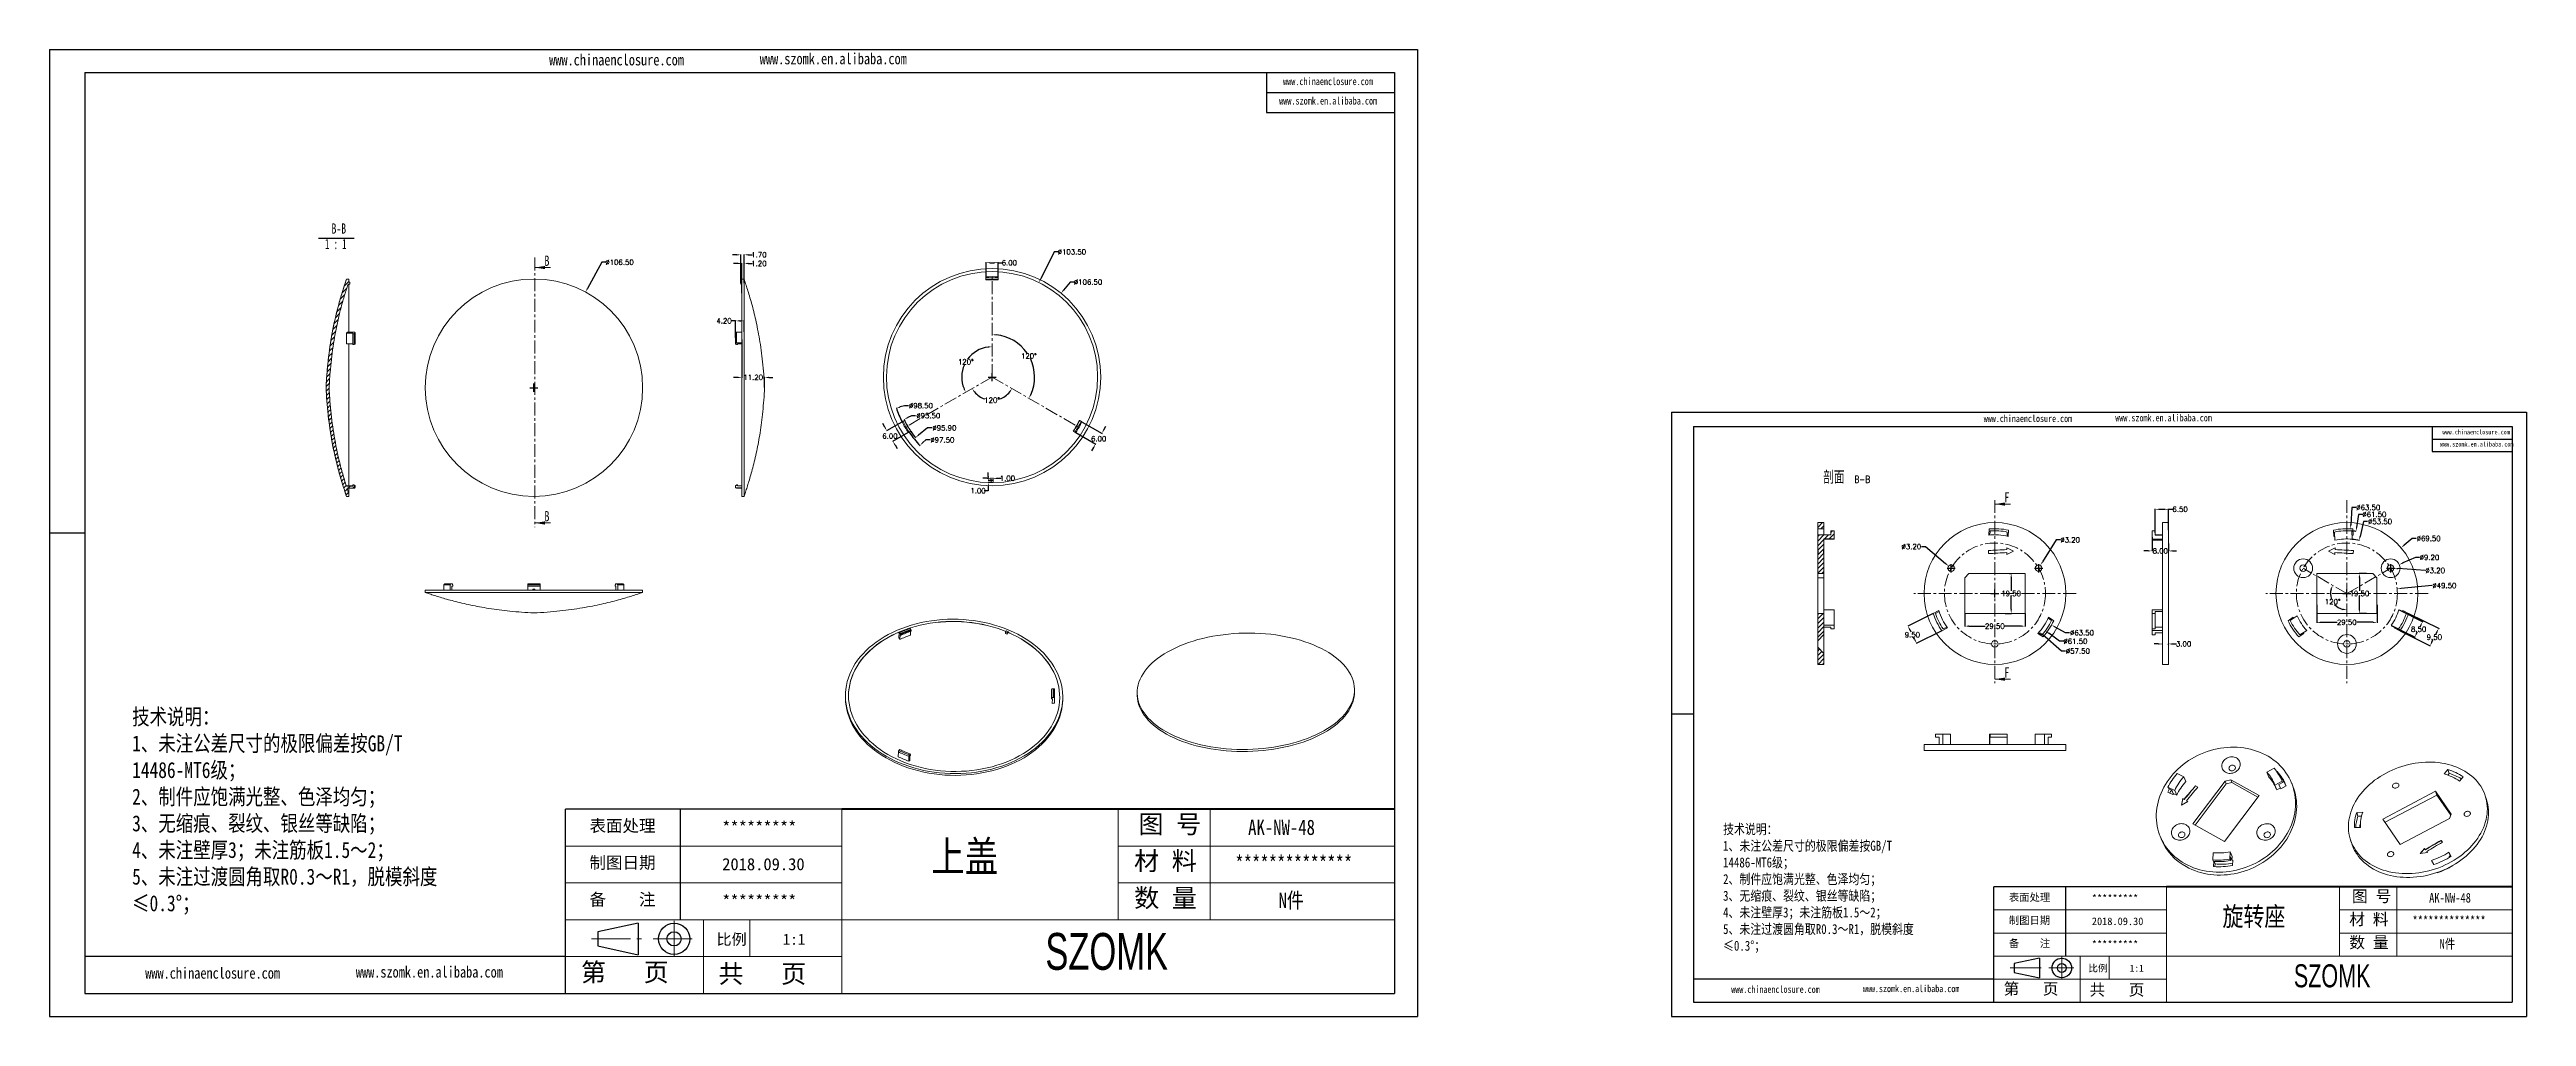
# Model space of a CAD drawing. Header units: inches. Extents: x 1184 to 3157, y 573 to 1047.
# Drawn here: x 1943 to 3157, y 573 to 1047 of the extents above; entities that cross this region are included whole.
import ezdxf

# ---------------------------------------------------------------- set-up
doc = ezdxf.new("R2010")
doc.units = ezdxf.units.IN
doc.linetypes.add('CENTER', pattern=[10.16, 6.35, -1.27, 1.27, -1.27])
doc.linetypes.add('CENTER2', pattern=[28.575, 19.05, -3.175, 3.175, -3.175])
doc.layers.add('10', color=7, linetype='Continuous')
doc.layers.add('文字', color=81, linetype='Continuous')
for name, color, linetype, lineweight in [('粗实线', 7, 'Continuous', 30), ('细实线', 3, 'Continuous', 9), ('细点划线', 2, 'CENTER2', 9)]:
    doc.layers.add(name, color=color, linetype=linetype, lineweight=lineweight)
doc.styles.add('SLDTEXTSTYLE1', font='TXT', dxfattribs={"width": 0.75, "bigfont": 'bigfont'})
doc.styles.add('SLDTEXTSTYLE3', font='TXT', dxfattribs={"width": 0.75, "bigfont": 'bigfont'})
doc.styles.add('SLDTEXTSTYLE6', font='TXT', dxfattribs={"width": 0.7})
doc.styles.add('SLDTEXTSTYLE7', font='TXT', dxfattribs={"width": 0.62})
doc.styles.get("Standard").update_dxf_attribs({"font": 'txt', "bigfont": 'gbcbig.shx'})
doc.styles.add('宋体', font='', dxfattribs={"width": 0.8, "height": 3.5})
doc.styles.add('长仿宋', font='', dxfattribs={"width": 0.7, "height": 4})
doc.styles.get('宋体').set_extended_font_data('SimSun')
doc.styles.get('长仿宋').set_extended_font_data('SimSun')
doc.dimstyles.new('2.5', dxfattribs={"dimtxt": 2.5, "dimasz": 2, "dimexe": 0.18, "dimexo": 0.0625, "dimgap": 0.09, "dimtad": 0, "dimtih": 1, "dimtoh": 1, "dimzin": 0, "dimdsep": 46, "dimtxsty": 'Standard', "dimcen": 2, "dimadec": 0, "dimazin": 0, "dimtfac": 1, "dimtofl": 0, "dimtmove": 0, "dimatfit": 3, "dimfxl": 1, "dimtolj": 1, "dimtzin": 0, "dimarcsym": 0})
pattern_1 = [(45, (-484.1461, 1e-13), (-1.122532, 1.122532), [])]

msp = doc.modelspace()

# ---------------------------------------------------------------- texts
at = {"color": 7, "linetype": 'Continuous', "char_height": 5, "attachment_point": 1, "style": 'SLDTEXTSTYLE6'}
for s, insert in [('B', (2185.427, 945.942)), ('F', (2900.944, 829.966)), ('B', (2185.427, 820.717)), ('F', (2900.944, 744.131))]:
    msp.add_mtext(s, dxfattribs=dict(at, insert=insert))
at = {"attachment_point": 1}
for s, insert, char_height, width in [('{\\fSimHei|b0|i0|c134|p49;表面处理}', (2207.459, 669.415), 5.93908, 3375.47992), ('{\\fSimHei|b0|i0|c134|p49;*********}', (2272.508, 668.651), 5.93908, 3375.47992), ('{\\fSimHei|b0|i0|c134|p49;制图日期}', (2207.459, 651.356), 5.93908, 3375.47992), ('{\\fSimHei|b0|i0|c134|p49;2018.\\fSimHei|b0|i0|c0|p49;09\\fSimHei|b0|i0|c134|p49;.\\fSimHei|b0|i0|c0|p49;30}', (2272.508, 650.592), 5.939085, 3375.47992), ('{\\fSimHei|b0|i0|c134|p49;备    注}', (2207.459, 633.296), 5.93908, 3375.47992), ('{\\fSimHei|b0|i0|c134|p49;*********}', (2272.508, 632.533), 5.93908, 3375.47992), ('{\\fSimHei|b0|i0|c134|p49;表面处理}', (2903.096, 633.243), 3.71193, 2109.67495), ('{\\fSimHei|b0|i0|c134|p49;*********}', (2943.752, 632.766), 3.71193, 2109.67495), ('{\\fSimHei|b0|i0|c134|p49;制图日期}', (2903.096, 621.956), 3.71193, 2109.67495), ('{\\fSimHei|b0|i0|c134|p49;2018.\\fSimHei|b0|i0|c0|p49;09\\fSimHei|b0|i0|c134|p49;.\\fSimHei|b0|i0|c0|p49;30}', (2943.752, 621.479), 3.711928, 2109.67495), ('{\\fSimHei|b0|i0|c134|p49;备    注}', (2903.096, 610.669), 3.71193, 2109.67495), ('{\\fSimHei|b0|i0|c134|p49;*********}', (2943.752, 610.192), 3.71193, 2109.67495)]:
    msp.add_mtext(s, dxfattribs=dict(at, insert=insert, char_height=char_height, width=width))
at = {"layer": '文字', "color": 0, "attachment_point": 1, "style": '宋体'}
for s, insert, char_height, width in [('www.chinaenclosure.com', (2187.706, 1044.736), 5.5181, 96.9477), ('www.szomk.en.alibaba.com', (2290.918, 1045.283), 5.5181, 96.9477), ('www.chinaenclosure.com', (2547.387, 1033.243), 3.67873, 64.6318), ('www.szomk.en.alibaba.com', (2545.464, 1023.716), 3.67873, 64.6318), ('www.chinaenclosure.com', (2890.751, 867.819), 3.44881, 60.59231), ('www.szomk.en.alibaba.com', (2955.258, 868.16), 3.44881, 60.59231), ('www.szomk.en.alibaba.com', (3114.349, 854.681), 2.29921, 40.39487), ('www.chinaenclosure.com', (3115.551, 860.636), 2.29921, 40.39487), ('{\\H1.111x;技术说明：\\P1、未注公差尺寸的极限偏差按GB/T 14486-MT6级；\\P2、制件应饱满光整、色泽均匀；\\P3、无缩痕、裂纹、银丝等缺陷；\\P4、未注壁厚3；未注筋板1.5～2；\\P5、未注过渡圆角取R0.3～R1，脱模斜度≤0.3%%D；}', (1983.331, 723.833), 7.05439, 158.89587), ('{\\H1.111x;AK-NW-48}', (2530.251, 669.477), 6.77221, 78.29437), ('{\\H1.111x;技术说明：\\P1、未注公差尺寸的极限偏差按GB/T 14486-MT6级；\\P2、制件应饱满光整、色泽均匀；\\P3、无缩痕、裂纹、银丝等缺陷；\\P4、未注壁厚3；未注筋板1.5～2；\\P5、未注过渡圆角取R0.3～R1，脱模斜度≤0.3%%D；}', (2763.016, 667.255), 4.40899, 99.30992), ('上盖', (2374.964, 658.95), 15.0494, 192.40064), ('{\\H1.111x;**************}', (2523.959, 651.763), 6.77221, 78.29437), ('{\\H1.111x;N件}', (2545.177, 633.704), 6.77221, 78.29437), ('{\\H1.111x;AK-NW-48}', (3109.05, 633.498), 4.23263, 48.93398), ('旋转座', (3007.787, 626.702), 9.4058, 120.2504), ('{\\H1.111x;**************}', (3100.909, 622.211), 4.23263, 48.93398), ('{\\H1.111x;N件}', (3114.17, 610.924), 4.23263, 48.93398), ('www.chinaenclosure.com', (1989.746, 597.018), 5.5181, 96.9477), ('www.szomk.en.alibaba.com', (2092.958, 597.565), 5.5181, 96.9477), ('www.chinaenclosure.com', (2767.026, 587.995), 3.44881, 60.59231), ('www.szomk.en.alibaba.com', (2831.533, 588.337), 3.44881, 60.59231)]:
    msp.add_mtext(s, dxfattribs=dict(at, insert=insert, char_height=char_height, width=width))
at = {"layer": '粗实线', "attachment_point": 1, "style": '长仿宋'}
for insert, char_height, width in [((2430.891, 613.896), 18.05923, 202.51641), ((3042.741, 598.544), 11.28702, 126.57275)]:
    msp.add_mtext('{\\fSTXinwei|b0|i0|c134|p2;SZOMK}', dxfattribs=dict(at, insert=insert, char_height=char_height, width=width))
at = {"layer": '细实线', "color": 7, "attachment_point": 1}
for s, insert, char_height, width in [('{\\fSimSun|b0|i0|c134|p54;图 号}', (2476.499, 671.798), 9.02962, 45.14808), ('{\\fSimSun|b0|i0|c134|p54;材 料   }', (2474.358, 653.739), 9.02962, 45.14808), ('{\\fSimSun|b0|i0|c134|p54;数 量}', (2474.402, 635.591), 9.02962, 40.79694), ('{\\fSimSun|b0|i0|c134|p54;图 号}', (3071.246, 634.733), 5.64351, 28.21755), ('{\\fSimSun|b0|i0|c134|p54;材 料   }', (3069.908, 623.446), 5.64351, 28.21755), ('{\\fSimSun|b0|i0|c134|p54;比例}', (2269.724, 613.523), 5.41777, 23.78232), ('{\\fSimSun|b0|i0|c134|p54;1:1}', (2302.175, 613.523), 5.41777, 23.78232), ('{\\fSimSun|b0|i0|c134|p54;数 量}', (3069.936, 612.103), 5.64351, 25.49809), ('{\\fSimSun|b0|i0|c134|p54;第   页}', (2203.28, 599.199), 9.02962, 67.72212), ('{\\fSimSun|b0|i0|c134|p54; 共   页}', (2264.509, 598.432), 9.02962, 67.72212), ('{\\fSimSun|b0|i0|c134|p54;比例}', (2942.012, 598.311), 3.38611, 14.86395), ('{\\fSimSun|b0|i0|c134|p54;1:1}', (2962.293, 598.311), 3.38611, 14.86395), ('{\\fSimSun|b0|i0|c134|p54;第   页}', (2900.484, 589.358), 5.64351, 42.32632), ('{\\fSimSun|b0|i0|c134|p54; 共   页}', (2938.752, 588.879), 5.64351, 42.32632)]:
    msp.add_mtext(s, dxfattribs=dict(at, insert=insert, char_height=char_height, width=width))

# ---------------------------------------------------------------- blocks, each defined once
blk = doc.blocks.new('SW_NOTE_0')
at = {"layer": '10', "color": 0}
blk.add_line((-4.4, -0.8), (13.1, -0.8), dxfattribs=at)
at = {"layer": '10', "color": 0, "char_height": 5, "attachment_point": 2}
for s, insert, style in [('B-B', (5.6, 6.4), 'SLDTEXTSTYLE6'), ('1 : 1', (4.1, -1.2), 'SLDTEXTSTYLE7')]:
    blk.add_mtext(s, dxfattribs=dict(at, insert=insert, style=style))
blk = doc.blocks.new('*D153')
at = {"color": 0, "lineweight": -2, "transparency": 16777216}
for p, q in [((2213.5, 942.7), (2206.5, 929.8)), ((2215.5, 942.7), (2213.5, 942.7)), ((2178.2, 881.2), (2182.2, 881.2)), ((2180.2, 879.2), (2180.2, 883.2))]:
    blk.add_line(p, q, dxfattribs=at)
at = {"color": 0, "transparency": 16777216}
blk.add_solid([(2206.2, 930), (2206.8, 929.7), (2205.5, 928.1)], dxfattribs=at)
at = {"layer": 'Defpoints', "color": 0, "transparency": 16777216}
for p in [(2205.5, 928.1), (2154.9, 834.4)]:
    blk.add_point(p, dxfattribs=at)
at = {"color": 0, "transparency": 16777216, "insert": (2222.2, 942.7), "char_height": 2.5, "attachment_point": 5}
blk.add_mtext('\\A1;∅106.50', dxfattribs=at)
blk = doc.blocks.new('*D154')
at = {"color": 0, "lineweight": -2, "transparency": 16777216}
for p, q in [((2280.1, 942.1), (2278.1, 942.1)), ((2282.1, 927.5), (2282.1, 942.3)), ((2283.3, 934.5), (2283.3, 942.3)), ((2285.3, 942.1), (2287.3, 942.1))]:
    blk.add_line(p, q, dxfattribs=at)
at = {"color": 0, "transparency": 16777216}
for points in [[(2280.1, 942.5), (2280.1, 941.8), (2282.1, 942.1)], [(2285.3, 942.5), (2285.3, 941.8), (2283.3, 942.1)]]:
    blk.add_solid(points, dxfattribs=at)
at = {"layer": 'Defpoints', "color": 0, "transparency": 16777216}
for p in [(2283.3, 942.1), (2282.1, 927.4), (2283.3, 934.5)]:
    blk.add_point(p, dxfattribs=at)
at = {"color": 0, "transparency": 16777216, "insert": (2290.5, 942.1), "char_height": 2.5, "attachment_point": 5}
blk.add_mtext('\\A1;1.20', dxfattribs=at)
blk = doc.blocks.new('*D155')
at = {"color": 0, "lineweight": -2, "transparency": 16777216}
for p, q in [((2279.6, 946.4), (2277.6, 946.4)), ((2281.6, 932.5), (2281.6, 946.6)), ((2283.3, 932.5), (2283.3, 946.6)), ((2285.3, 946.4), (2287.3, 946.4))]:
    blk.add_line(p, q, dxfattribs=at)
at = {"color": 0, "transparency": 16777216}
for points in [[(2279.6, 946.7), (2279.6, 946), (2281.6, 946.4)], [(2285.3, 946.7), (2285.3, 946), (2283.3, 946.4)]]:
    blk.add_solid(points, dxfattribs=at)
at = {"layer": 'Defpoints', "color": 0, "transparency": 16777216}
for p in [(2283.3, 946.4), (2281.6, 932.5), (2283.3, 932.5)]:
    blk.add_point(p, dxfattribs=at)
at = {"color": 0, "transparency": 16777216, "insert": (2290.5, 946.4), "char_height": 2.5, "attachment_point": 5}
blk.add_mtext('\\A1;1.70', dxfattribs=at)
blk = doc.blocks.new('*D156')
at = {"color": 0, "lineweight": -2, "transparency": 16777216}
for p, q in [((2282.1, 904.9), (2282.1, 886.1)), ((2280.1, 886.3), (2278.1, 886.3)), ((2293.3, 881.3), (2293.3, 886.5)), ((2295.3, 886.3), (2297.3, 886.3))]:
    blk.add_line(p, q, dxfattribs=at)
at = {"color": 0, "transparency": 16777216}
for points in [[(2280.1, 886.6), (2280.1, 885.9), (2282.1, 886.3)], [(2295.3, 886.6), (2295.3, 885.9), (2293.3, 886.3)]]:
    blk.add_solid(points, dxfattribs=at)
at = {"layer": 'Defpoints', "color": 0, "transparency": 16777216}
for p in [(2282.1, 904.9), (2293.3, 886.3), (2293.3, 881.2)]:
    blk.add_point(p, dxfattribs=at)
at = {"color": 0, "transparency": 16777216, "insert": (2287.7, 886.3), "char_height": 2.5, "attachment_point": 5}
blk.add_mtext('\\A1;11.20', dxfattribs=at)
blk = doc.blocks.new('*D157')
at = {"color": 0, "lineweight": -2, "transparency": 16777216}
for p, q in [((2279.1, 914), (2277.1, 914)), ((2279.1, 905.6), (2279.1, 914.2)), ((2281.3, 914), (2281.1, 914)), ((2283.3, 908.6), (2283.3, 914.2))]:
    blk.add_line(p, q, dxfattribs=at)
at = {"color": 0, "transparency": 16777216}
for points in [[(2281.1, 914.3), (2281.1, 913.6), (2279.1, 914)], [(2281.3, 914.3), (2281.3, 913.6), (2283.3, 914)]]:
    blk.add_solid(points, dxfattribs=at)
at = {"layer": 'Defpoints', "color": 0, "transparency": 16777216}
for p in [(2283.3, 914), (2279.1, 905.5), (2283.3, 908.6)]:
    blk.add_point(p, dxfattribs=at)
at = {"color": 0, "transparency": 16777216, "insert": (2273.4, 914), "char_height": 2.5, "attachment_point": 5}
blk.add_mtext('\\A1;4.20', dxfattribs=at)
blk = doc.blocks.new('*D158')
at = {"color": 0, "lineweight": -2, "transparency": 16777216}
for p, q in [((2435.2, 947.8), (2428.6, 934.6)), ((2437.2, 947.8), (2435.2, 947.8)), ((2402.8, 886.4), (2406.8, 886.4)), ((2404.8, 884.4), (2404.8, 888.4))]:
    blk.add_line(p, q, dxfattribs=at)
at = {"color": 0, "transparency": 16777216}
blk.add_solid([(2428.3, 934.7), (2428.9, 934.4), (2427.7, 932.8)], dxfattribs=at)
at = {"layer": 'Defpoints', "color": 0, "transparency": 16777216}
for p in [(2427.7, 932.8), (2381.8, 840)]:
    blk.add_point(p, dxfattribs=at)
at = {"color": 0, "transparency": 16777216, "insert": (2443.9, 947.8), "char_height": 2.5, "attachment_point": 5}
blk.add_mtext('\\A1;∅103.50', dxfattribs=at)
blk = doc.blocks.new('*D159')
at = {"color": 0, "lineweight": -2, "transparency": 16777216}
for p, q in [((2443, 933), (2439.8, 929.1)), ((2445, 933), (2443, 933)), ((2402.8, 886.4), (2406.8, 886.4)), ((2404.8, 884.4), (2404.8, 888.4))]:
    blk.add_line(p, q, dxfattribs=at)
at = {"color": 0, "transparency": 16777216}
blk.add_solid([(2439.6, 929.3), (2440.1, 928.9), (2438.6, 927.6)], dxfattribs=at)
at = {"layer": 'Defpoints', "color": 0, "transparency": 16777216}
for p in [(2438.6, 927.6), (2371, 845.3)]:
    blk.add_point(p, dxfattribs=at)
at = {"color": 0, "transparency": 16777216, "insert": (2451.8, 933), "char_height": 2.5, "attachment_point": 5}
blk.add_mtext('\\A1;∅106.50', dxfattribs=at)
blk = doc.blocks.new('*D160')
at = {"color": 0, "lineweight": -2, "transparency": 16777216}
for p, q in [((2365.3, 867.5), (2363.5, 866.6)), ((2367.3, 867.5), (2365.3, 867.5))]:
    blk.add_line(p, q, dxfattribs=at)
blk.add_arc((2404.8, 886.4), 47.8, 205.4368, 206.3229, dxfattribs=at)
at = {"color": 0, "transparency": 16777216}
blk.add_solid([(2363.4, 866.9), (2363.7, 866.3), (2361.7, 865.7)], dxfattribs=at)
at = {"layer": 'Defpoints', "color": 0, "transparency": 16777216}
for p in [(2447.8, 907.1), (2361.7, 865.7)]:
    blk.add_point(p, dxfattribs=at)
at = {"color": 0, "transparency": 16777216, "insert": (2373.5, 867.5), "char_height": 2.5, "attachment_point": 5}
blk.add_mtext('\\A1;∅95.50', dxfattribs=at)
blk = doc.blocks.new('*D162')
at = {"color": 0, "lineweight": -2, "transparency": 16777216}
for p, q in [((2373.2, 861.5), (2368.7, 857.9)), ((2375.2, 861.5), (2373.2, 861.5))]:
    blk.add_line(p, q, dxfattribs=at)
blk.add_arc((2404.8, 886.4), 47.9, 213.6617, 218.5178, dxfattribs=at)
at = {"color": 0, "transparency": 16777216}
blk.add_solid([(2368.5, 858.2), (2368.9, 857.7), (2367.1, 856.7)], dxfattribs=at)
at = {"layer": 'Defpoints', "color": 0, "transparency": 16777216}
for p in [(2442.4, 916.1), (2367.1, 856.7)]:
    blk.add_point(p, dxfattribs=at)
at = {"color": 0, "transparency": 16777216, "insert": (2381.4, 861.5), "char_height": 2.5, "attachment_point": 5}
blk.add_mtext('\\A1;∅95.90', dxfattribs=at)
blk = doc.blocks.new('*D163')
at = {"color": 0, "lineweight": -2, "transparency": 16777216}
for p, q in [((2372.3, 855.6), (2370.8, 854.3)), ((2374.3, 855.6), (2372.3, 855.6))]:
    blk.add_line(p, q, dxfattribs=at)
blk.add_arc((2404.8, 886.4), 48.8, 213.6016, 223.6548, dxfattribs=at)
at = {"color": 0, "transparency": 16777216}
blk.add_solid([(2370.6, 854.5), (2371, 854), (2369.4, 852.9)], dxfattribs=at)
at = {"layer": 'Defpoints', "color": 0, "transparency": 16777216}
for p in [(2440.2, 919.9), (2369.4, 852.9)]:
    blk.add_point(p, dxfattribs=at)
at = {"color": 0, "transparency": 16777216, "insert": (2380.4, 855.6), "char_height": 2.5, "attachment_point": 5}
blk.add_mtext('\\A1;∅97.50', dxfattribs=at)
blk = doc.blocks.new('*D164')
at = {"color": 0, "lineweight": -2, "transparency": 16777216}
for p, q in [((2361.8, 872.4), (2359.8, 871.8)), ((2363.8, 872.4), (2361.8, 872.4))]:
    blk.add_line(p, q, dxfattribs=at)
blk.add_arc((2404.8, 886.4), 49.3, 197.8601, 206.435, dxfattribs=at)
at = {"color": 0, "transparency": 16777216}
blk.add_solid([(2359.7, 872.1), (2359.9, 871.4), (2357.9, 871.1)], dxfattribs=at)
at = {"layer": 'Defpoints', "color": 0, "transparency": 16777216}
for p in [(2451.6, 901.7), (2357.9, 871.1)]:
    blk.add_point(p, dxfattribs=at)
at = {"color": 0, "transparency": 16777216, "insert": (2369.9, 872.4), "char_height": 2.5, "attachment_point": 5}
blk.add_mtext('\\A1;∅98.50', dxfattribs=at)
blk = doc.blocks.new('*D165')
at = {"color": 0, "lineweight": -2, "transparency": 16777216}
for p, q in [((2402.3, 836.8), (2400.3, 836.8)), ((2404.3, 835.7), (2404.3, 837)), ((2405.3, 835.7), (2405.3, 837)), ((2407.3, 836.8), (2409.3, 836.8))]:
    blk.add_line(p, q, dxfattribs=at)
at = {"color": 0, "transparency": 16777216}
for points in [[(2402.3, 837.1), (2402.3, 836.4), (2404.3, 836.8)], [(2407.3, 837.1), (2407.3, 836.4), (2405.3, 836.8)]]:
    blk.add_solid(points, dxfattribs=at)
at = {"layer": 'Defpoints', "color": 0, "transparency": 16777216}
for p in [(2404.3, 835.7), (2405.3, 836.8), (2405.3, 835.7)]:
    blk.add_point(p, dxfattribs=at)
at = {"color": 0, "transparency": 16777216, "insert": (2412.3, 836.8), "char_height": 2.5, "attachment_point": 5}
blk.add_mtext('\\A1;1.00', dxfattribs=at)
blk = doc.blocks.new('*D166')
at = {"color": 0, "lineweight": -2, "transparency": 16777216}
for p, q in [((2402.9, 837.7), (2402.9, 839.7)), ((2402.9, 830.7), (2400.9, 830.7)), ((2404.7, 835.7), (2402.8, 835.7)), ((2404.7, 834.7), (2402.8, 834.7)), ((2402.9, 832.7), (2402.9, 830.7))]:
    blk.add_line(p, q, dxfattribs=at)
at = {"color": 0, "transparency": 16777216}
for points in [[(2402.6, 837.7), (2403.3, 837.7), (2402.9, 835.7)], [(2402.6, 832.7), (2403.3, 832.7), (2402.9, 834.7)]]:
    blk.add_solid(points, dxfattribs=at)
at = {"layer": 'Defpoints', "color": 0, "transparency": 16777216}
for p in [(2402.9, 834.7), (2404.8, 835.7), (2404.8, 834.7)]:
    blk.add_point(p, dxfattribs=at)
at = {"color": 0, "transparency": 16777216, "insert": (2397.9, 830.7), "char_height": 2.5, "attachment_point": 5}
blk.add_mtext('\\A1;1.00', dxfattribs=at)
blk = doc.blocks.new('*D167')
at = {"color": 0, "lineweight": -2, "transparency": 16777216}
for start, end in [(34.3632, 84.4875), (335.5125, 25.8211)]:
    blk.add_arc((2404.8, 886.4), 20.8, start, end, dxfattribs=at)
at = {"color": 0, "transparency": 16777216}
for points in [[(2406.7, 906.8), (2406.8, 907.4), (2404.8, 907.2)], [(2424, 877.6), (2423.4, 877.9), (2422.8, 876)]]:
    blk.add_solid(points, dxfattribs=at)
at = {"layer": 'Defpoints', "color": 0, "transparency": 16777216}
for p in [(2404.8, 935.7), (2404.8, 886.4), (2404.8, 886.4), (2425.2, 890), (2447.4, 861.8)]:
    blk.add_point(p, dxfattribs=at)
at = {"color": 0, "transparency": 16777216, "insert": (2422.8, 896.8), "char_height": 2.5, "attachment_point": 5}
blk.add_mtext('\\A1;120°', dxfattribs=at)
blk = doc.blocks.new('*D168')
at = {"color": 0, "lineweight": -2, "transparency": 16777216}
for start, end in [(220.1723, 251.2185), (288.7815, 319.8277)]:
    blk.add_arc((2404.8, 886.4), 11.3, start, end, dxfattribs=at)
at = {"color": 0, "transparency": 16777216}
for points in [[(2395.9, 878.9), (2396.4, 879.3), (2395, 880.8)], [(2413.1, 879.3), (2413.7, 878.9), (2414.5, 880.8)]]:
    blk.add_solid(points, dxfattribs=at)
at = {"layer": 'Defpoints', "color": 0, "transparency": 16777216}
for p in [(2404.8, 886.4), (2404.8, 886.4), (2400.9, 875.8), (2363.4, 862.5), (2447.4, 861.8)]:
    blk.add_point(p, dxfattribs=at)
at = {"color": 0, "transparency": 16777216, "insert": (2404.8, 875.1), "char_height": 2.5, "attachment_point": 5}
blk.add_mtext('\\A1;120°', dxfattribs=at)
blk = doc.blocks.new('*D169')
at = {"color": 0, "lineweight": -2, "transparency": 16777216}
for start, end in [(97.6986, 143.846), (155.7925, 202.3014)]:
    blk.add_arc((2404.8, 886.4), 14.9, start, end, dxfattribs=at)
at = {"color": 0, "transparency": 16777216}
for points in [[(2402.7, 901.5), (2402.8, 900.8), (2404.8, 901.3)], [(2391.3, 880.9), (2390.7, 880.6), (2391.9, 879)]]:
    blk.add_solid(points, dxfattribs=at)
at = {"layer": 'Defpoints', "color": 0, "transparency": 16777216}
for p in [(2404.8, 935.7), (2395.2, 897.8), (2404.8, 886.4), (2404.8, 886.4), (2363.4, 862.5)]:
    blk.add_point(p, dxfattribs=at)
at = {"color": 0, "transparency": 16777216, "insert": (2391.9, 893.9), "char_height": 2.5, "attachment_point": 5}
blk.add_mtext('\\A1;120°', dxfattribs=at)
blk = doc.blocks.new('*D171')
at = {"color": 0, "lineweight": -2, "transparency": 16777216}
for p, q in [((2448.9, 864.4), (2458.7, 858.7)), ((2459.5, 860.6), (2460.5, 862.3)), ((2445.9, 859.2), (2455.7, 853.5)), ((2454.5, 851.9), (2453.5, 850.2))]:
    blk.add_line(p, q, dxfattribs=at)
at = {"color": 0, "transparency": 16777216}
for points in [[(2454.3, 852.1), (2454.8, 851.7), (2455.5, 853.6)], [(2459.3, 860.7), (2459.8, 860.4), (2458.5, 858.8)]]:
    blk.add_solid(points, dxfattribs=at)
at = {"layer": 'Defpoints', "color": 0, "transparency": 16777216}
for p in [(2448.8, 864.4), (2445.8, 859.2), (2458.5, 858.8)]:
    blk.add_point(p, dxfattribs=at)
at = {"color": 0, "transparency": 16777216, "insert": (2457, 856.2), "char_height": 2.5, "attachment_point": 5}
blk.add_mtext('\\A1;6.00', dxfattribs=at)
blk = doc.blocks.new('*D172')
at = {"color": 0, "lineweight": -2, "transparency": 16777216}
for p, q in [((2401.8, 935.6), (2401.8, 942.7)), ((2403.8, 942.5), (2405.8, 942.5)), ((2407.8, 935.6), (2407.8, 942.7)), ((2407.8, 942.5), (2409.8, 942.5))]:
    blk.add_line(p, q, dxfattribs=at)
at = {"color": 0, "transparency": 16777216}
for points in [[(2403.8, 942.8), (2403.8, 942.2), (2401.8, 942.5)], [(2405.8, 942.8), (2405.8, 942.2), (2407.8, 942.5)]]:
    blk.add_solid(points, dxfattribs=at)
at = {"layer": 'Defpoints', "color": 0, "transparency": 16777216}
for p in [(2401.8, 935.6), (2407.8, 942.5), (2407.8, 935.6)]:
    blk.add_point(p, dxfattribs=at)
at = {"color": 0, "transparency": 16777216, "insert": (2413.2, 942.5), "char_height": 2.5, "attachment_point": 5}
blk.add_mtext('\\A1;6.00', dxfattribs=at)
blk = doc.blocks.new('*D173')
at = {"color": 0, "lineweight": -2, "transparency": 16777216}
for p, q in [((2352.2, 861.8), (2351.2, 863.6)), ((2360.6, 864.4), (2353, 860)), ((2363.6, 859.2), (2356, 854.8)), ((2357.2, 853.2), (2358.2, 851.4))]:
    blk.add_line(p, q, dxfattribs=at)
at = {"color": 0, "transparency": 16777216}
for points in [[(2352.5, 862), (2351.9, 861.7), (2353.2, 860.1)], [(2357.5, 853.3), (2356.9, 853), (2356.2, 854.9)]]:
    blk.add_solid(points, dxfattribs=at)
at = {"layer": 'Defpoints', "color": 0, "transparency": 16777216}
for p in [(2360.7, 864.4), (2353.2, 860.1), (2363.7, 859.2)]:
    blk.add_point(p, dxfattribs=at)
at = {"color": 0, "transparency": 16777216, "insert": (2354.7, 857.5), "char_height": 2.5, "attachment_point": 5}
blk.add_mtext('\\A1;6.00', dxfattribs=at)
blk = doc.blocks.new('SW_NOTE_3')
at = {"color": 0, "linetype": 'Continuous', "lineweight": 0, "attachment_point": 2}
for s, insert, char_height, style in [('剖面', (8.3, 8.2), 6.35, 'SLDTEXTSTYLE1'), ('B-B', (22.2, 5.8), 3.5, 'SLDTEXTSTYLE3')]:
    blk.add_mtext(s, dxfattribs=dict(at, insert=insert, char_height=char_height, style=style))
blk = doc.blocks.new('*D36')
at = {"color": 0, "lineweight": -2, "transparency": 16777216}
for p, q in [((3100.7, 807.3), (3096.8, 804)), ((3102.7, 807.3), (3100.7, 807.3)), ((3066.7, 780.3), (3070.7, 780.3)), ((3068.7, 778.3), (3068.7, 782.3))]:
    blk.add_line(p, q, dxfattribs=at)
at = {"color": 0, "transparency": 16777216}
blk.add_solid([(3096.6, 804.3), (3097, 803.8), (3095.3, 802.7)], dxfattribs=at)
at = {"layer": 'Defpoints', "color": 0, "transparency": 16777216}
for p in [(3095.3, 802.7), (3042.2, 757.9)]:
    blk.add_point(p, dxfattribs=at)
at = {"color": 0, "transparency": 16777216, "insert": (3108.8, 807.3), "char_height": 2.5, "attachment_point": 5}
blk.add_mtext('\\A1;∅69.50', dxfattribs=at)
blk = doc.blocks.new('*D37')
at = {"color": 0, "lineweight": -2, "transparency": 16777216}
for p, q in [((3071.1, 822.5), (3070.6, 814)), ((3073.1, 822.5), (3071.1, 822.5)), ((3066.7, 780.3), (3070.7, 780.3)), ((3068.7, 778.3), (3068.7, 782.3))]:
    blk.add_line(p, q, dxfattribs=at)
at = {"color": 0, "transparency": 16777216}
blk.add_solid([(3070.3, 814), (3071, 814), (3070.5, 812)], dxfattribs=at)
at = {"layer": 'Defpoints', "color": 0, "transparency": 16777216}
for p in [(3070.5, 812), (3067, 748.6)]:
    blk.add_point(p, dxfattribs=at)
at = {"color": 0, "transparency": 16777216, "insert": (3079.2, 822.5), "char_height": 2.5, "attachment_point": 5}
blk.add_mtext('\\A1;∅63.50', dxfattribs=at)
blk = doc.blocks.new('*D38')
at = {"color": 0, "lineweight": -2, "transparency": 16777216}
for p, q in [((3074.5, 819.1), (3073.5, 812.7)), ((3076.5, 819.1), (3074.5, 819.1)), ((3066.7, 780.3), (3070.7, 780.3)), ((3068.7, 778.3), (3068.7, 782.3))]:
    blk.add_line(p, q, dxfattribs=at)
blk.add_arc((3068.7, 780.3), 30.8, 81.2836, 85.4046, dxfattribs=at)
at = {"color": 0, "transparency": 16777216}
blk.add_solid([(3073.2, 812.8), (3073.8, 812.7), (3073.2, 810.8)], dxfattribs=at)
at = {"layer": 'Defpoints', "color": 0, "transparency": 16777216}
for p in [(3073.2, 810.8), (3064.3, 749.9)]:
    blk.add_point(p, dxfattribs=at)
at = {"color": 0, "transparency": 16777216, "insert": (3082.2, 819.1), "char_height": 2.5, "attachment_point": 5}
blk.add_mtext('\\A1;∅61.50', dxfattribs=at)
blk = doc.blocks.new('*D39')
at = {"color": 0, "lineweight": -2, "transparency": 16777216}
for p, q in [((3076.9, 815.6), (3075.2, 808.3)), ((3078.9, 815.6), (3076.9, 815.6)), ((3066.7, 780.3), (3070.7, 780.3)), ((3068.7, 778.3), (3068.7, 782.3))]:
    blk.add_line(p, q, dxfattribs=at)
blk.add_arc((3068.7, 780.3), 26.7, 76.5798, 84.1897, dxfattribs=at)
at = {"color": 0, "transparency": 16777216}
blk.add_solid([(3074.9, 808.4), (3075.6, 808.3), (3074.8, 806.4)], dxfattribs=at)
at = {"layer": 'Defpoints', "color": 0, "transparency": 16777216}
for p in [(3074.8, 806.4), (3062.7, 754.3)]:
    blk.add_point(p, dxfattribs=at)
at = {"color": 0, "transparency": 16777216, "insert": (3085, 815.6), "char_height": 2.5, "attachment_point": 5}
blk.add_mtext('\\A1;∅53.50', dxfattribs=at)
blk = doc.blocks.new('*D40')
at = {"color": 0, "lineweight": -2, "transparency": 16777216}
for p, q in [((3088.2, 792.7), (3092.2, 792.7)), ((3090.2, 790.7), (3090.2, 794.7)), ((3102.3, 798), (3096.2, 795.3)), ((3104.3, 798), (3102.3, 798))]:
    blk.add_line(p, q, dxfattribs=at)
at = {"color": 0, "transparency": 16777216}
blk.add_solid([(3096.1, 795.6), (3096.4, 795), (3094.4, 794.5)], dxfattribs=at)
at = {"layer": 'Defpoints', "color": 0, "transparency": 16777216}
for p in [(3086, 790.9), (3094.4, 794.5)]:
    blk.add_point(p, dxfattribs=at)
at = {"color": 0, "transparency": 16777216, "insert": (3109.2, 798), "char_height": 2.5, "attachment_point": 5}
blk.add_mtext('\\A1;∅9.20', dxfattribs=at)
blk = doc.blocks.new('*D41')
at = {"color": 0, "lineweight": -2, "transparency": 16777216}
for p, q in [((3088.2, 792.7), (3092.2, 792.7)), ((3090.2, 790.7), (3090.2, 794.7)), ((3107.1, 791.6), (3093.8, 792.5))]:
    blk.add_line(p, q, dxfattribs=at)
at = {"color": 0, "transparency": 16777216}
blk.add_solid([(3093.8, 792.8), (3093.7, 792.1), (3091.8, 792.6)], dxfattribs=at)
at = {"layer": 'Defpoints', "color": 0, "transparency": 16777216}
for p in [(3088.6, 792.8), (3091.8, 792.6)]:
    blk.add_point(p, dxfattribs=at)
at = {"color": 0, "transparency": 16777216, "insert": (3112, 791.6), "char_height": 2.5, "attachment_point": 5}
blk.add_mtext('\\A1;∅3.20', dxfattribs=at)
blk = doc.blocks.new('*D42')
at = {"color": 0, "lineweight": -2, "transparency": 16777216}
for p, q in [((3094.3, 772.3), (3106, 766.5)), ((3104.9, 764.8), (3104.6, 764.1)), ((3090.5, 764.7), (3102.2, 758.9)), ((3102.9, 760.7), (3103.3, 761.4))]:
    blk.add_line(p, q, dxfattribs=at)
at = {"color": 0, "transparency": 16777216}
for points in [[(3104.7, 764.9), (3105.2, 764.6), (3105.8, 766.6)], [(3102.6, 760.9), (3103.2, 760.6), (3102, 759)]]:
    blk.add_solid(points, dxfattribs=at)
at = {"layer": 'Defpoints', "color": 0, "transparency": 16777216}
for p in [(3094.3, 772.3), (3090.5, 764.7), (3102, 759)]:
    blk.add_point(p, dxfattribs=at)
at = {"color": 0, "transparency": 16777216, "insert": (3103.9, 762.8), "char_height": 2.5, "attachment_point": 5}
blk.add_mtext('\\A1;8.50', dxfattribs=at)
blk = doc.blocks.new('*D43')
at = {"color": 0, "lineweight": -2, "transparency": 16777216}
for p, q in [((3099, 770.5), (3113.9, 763.1)), ((3094.8, 762), (3109.6, 754.6)), ((3110.4, 756.5), (3110.9, 757.6)), ((3112.8, 761.4), (3112.2, 760.3))]:
    blk.add_line(p, q, dxfattribs=at)
at = {"color": 0, "transparency": 16777216}
for points in [[(3110.1, 756.6), (3110.7, 756.3), (3109.5, 754.7)], [(3112.5, 761.5), (3113.1, 761.3), (3113.7, 763.2)]]:
    blk.add_solid(points, dxfattribs=at)
at = {"layer": 'Defpoints', "color": 0, "transparency": 16777216}
for p in [(3099, 770.6), (3094.7, 762.1), (3113.7, 763.2)]:
    blk.add_point(p, dxfattribs=at)
at = {"color": 0, "transparency": 16777216, "insert": (3111.6, 758.9), "char_height": 2.5, "attachment_point": 5}
blk.add_mtext('\\A1;9.50', dxfattribs=at)
blk = doc.blocks.new('*D44')
at = {"color": 0, "lineweight": -2, "transparency": 16777216}
for p, q in [((3066.7, 780.3), (3070.7, 780.3)), ((3068.7, 778.3), (3068.7, 782.3)), ((3110.4, 784.2), (3095.4, 782.8))]:
    blk.add_line(p, q, dxfattribs=at)
at = {"color": 0, "transparency": 16777216}
blk.add_solid([(3095.4, 783.1), (3095.4, 782.5), (3093.4, 782.6)], dxfattribs=at)
at = {"layer": 'Defpoints', "color": 0, "transparency": 16777216}
for p in [(3044.1, 778.1), (3093.4, 782.6)]:
    blk.add_point(p, dxfattribs=at)
at = {"color": 0, "transparency": 16777216, "insert": (3116.5, 784.2), "char_height": 2.5, "attachment_point": 5}
blk.add_mtext('\\A1;∅49.50', dxfattribs=at)
blk = doc.blocks.new('*D45')
at = {"color": 0, "lineweight": -2, "transparency": 16777216}
for p, q in [((3054, 774.8), (3054, 766)), ((3056, 766.2), (3063.9, 766.2)), ((3081.5, 766.2), (3073.6, 766.2)), ((3083.5, 774.8), (3083.5, 766))]:
    blk.add_line(p, q, dxfattribs=at)
at = {"color": 0, "transparency": 16777216}
for points in [[(3056, 766.5), (3056, 765.8), (3054, 766.2)], [(3081.5, 766.5), (3081.5, 765.8), (3083.5, 766.2)]]:
    blk.add_solid(points, dxfattribs=at)
at = {"layer": 'Defpoints', "color": 0, "transparency": 16777216}
for p in [(3054, 774.8), (3083.5, 774.8), (3083.5, 766.2)]:
    blk.add_point(p, dxfattribs=at)
at = {"color": 0, "transparency": 16777216, "insert": (3068.7, 766.2), "char_height": 2.5, "attachment_point": 5}
blk.add_mtext('\\A1;29.50', dxfattribs=at)
blk = doc.blocks.new('*D46')
at = {"color": 0, "lineweight": -2, "transparency": 16777216}
for p, q in [((3078.4, 790.1), (3074.7, 790.1)), ((3074.9, 788.1), (3074.9, 781.7)), ((3074.9, 772.6), (3074.9, 779)), ((3078.4, 770.6), (3074.7, 770.6))]:
    blk.add_line(p, q, dxfattribs=at)
at = {"color": 0, "transparency": 16777216}
for points in [[(3074.5, 788.1), (3075.2, 788.1), (3074.9, 790.1)], [(3074.5, 772.6), (3075.2, 772.6), (3074.9, 770.6)]]:
    blk.add_solid(points, dxfattribs=at)
at = {"layer": 'Defpoints', "color": 0, "transparency": 16777216}
for p in [(3074.9, 790.1), (3078.4, 790.1), (3078.4, 770.6)]:
    blk.add_point(p, dxfattribs=at)
at = {"color": 0, "transparency": 16777216, "insert": (3074.9, 780.3), "char_height": 2.5, "attachment_point": 5}
blk.add_mtext('\\A1;19.50', dxfattribs=at)
blk = doc.blocks.new('*D47')
at = {"color": 0, "lineweight": -2, "transparency": 16777216}
for p, q in [((2926.2, 806.6), (2919.6, 795.8)), ((2928.2, 806.6), (2926.2, 806.6)), ((2915.7, 792.7), (2919.7, 792.7)), ((2917.7, 790.7), (2917.7, 794.7))]:
    blk.add_line(p, q, dxfattribs=at)
at = {"color": 0, "transparency": 16777216}
blk.add_solid([(2919.3, 795.9), (2919.9, 795.6), (2918.5, 794.1)], dxfattribs=at)
at = {"layer": 'Defpoints', "color": 0, "transparency": 16777216}
for p in [(2916.8, 791.3), (2918.5, 794.1)]:
    blk.add_point(p, dxfattribs=at)
at = {"color": 0, "transparency": 16777216, "insert": (2933.1, 806.6), "char_height": 2.5, "attachment_point": 5}
blk.add_mtext('\\A1;∅3.20', dxfattribs=at)
blk = doc.blocks.new('*D48')
at = {"color": 0, "lineweight": -2, "transparency": 16777216}
for p, q in [((2860.2, 803.3), (2862.2, 803.3)), ((2862.2, 803.3), (2872.1, 795)), ((2872.8, 792.7), (2876.8, 792.7)), ((2874.8, 790.7), (2874.8, 794.7))]:
    blk.add_line(p, q, dxfattribs=at)
at = {"color": 0, "transparency": 16777216}
blk.add_solid([(2872.3, 795.3), (2871.8, 794.8), (2873.6, 793.7)], dxfattribs=at)
at = {"layer": 'Defpoints', "color": 0, "transparency": 16777216}
for p in [(2873.6, 793.7), (2876, 791.7)]:
    blk.add_point(p, dxfattribs=at)
at = {"color": 0, "transparency": 16777216, "insert": (2855.3, 803.3), "char_height": 2.5, "attachment_point": 5}
blk.add_mtext('\\A1;∅3.20', dxfattribs=at)
blk = doc.blocks.new('*D49')
at = {"color": 0, "lineweight": -2, "transparency": 16777216}
for p, q in [((2903.4, 790.1), (2904.4, 790.1)), ((2904.2, 788.1), (2904.2, 781.7)), ((2904.2, 772.6), (2904.2, 779)), ((2901.2, 770.6), (2904.4, 770.6))]:
    blk.add_line(p, q, dxfattribs=at)
at = {"color": 0, "transparency": 16777216}
for points in [[(2903.9, 788.1), (2904.6, 788.1), (2904.2, 790.1)], [(2903.9, 772.6), (2904.6, 772.6), (2904.2, 770.6)]]:
    blk.add_solid(points, dxfattribs=at)
at = {"layer": 'Defpoints', "color": 0, "transparency": 16777216}
for p in [(2903.3, 790.1), (2904.2, 790.1), (2901.2, 770.6)]:
    blk.add_point(p, dxfattribs=at)
at = {"color": 0, "transparency": 16777216, "insert": (2904.2, 780.3), "char_height": 2.5, "attachment_point": 5}
blk.add_mtext('\\A1;19.50', dxfattribs=at)
blk = doc.blocks.new('*D50')
at = {"color": 0, "lineweight": -2, "transparency": 16777216}
for p, q in [((2881.5, 770.5), (2881.5, 764.2)), ((2911, 770.5), (2911, 764.2)), ((2883.5, 764.3), (2891.4, 764.3)), ((2909, 764.3), (2901.1, 764.3))]:
    blk.add_line(p, q, dxfattribs=at)
at = {"color": 0, "transparency": 16777216}
for points in [[(2883.5, 764.7), (2883.5, 764), (2881.5, 764.3)], [(2909, 764.7), (2909, 764), (2911, 764.3)]]:
    blk.add_solid(points, dxfattribs=at)
at = {"layer": 'Defpoints', "color": 0, "transparency": 16777216}
for p in [(2881.5, 770.6), (2911, 770.6), (2911, 764.3)]:
    blk.add_point(p, dxfattribs=at)
at = {"color": 0, "transparency": 16777216, "insert": (2896.2, 764.3), "char_height": 2.5, "attachment_point": 5}
blk.add_mtext('\\A1;29.50', dxfattribs=at)
blk = doc.blocks.new('*D51')
at = {"color": 0, "lineweight": -2, "transparency": 16777216}
for p, q in [((2894.2, 780.3), (2898.2, 780.3)), ((2896.2, 778.3), (2896.2, 782.3)), ((2930.8, 761.1), (2925.7, 763.9)), ((2932.8, 761.1), (2930.8, 761.1))]:
    blk.add_line(p, q, dxfattribs=at)
at = {"color": 0, "transparency": 16777216}
blk.add_solid([(2925.9, 764.2), (2925.6, 763.6), (2924, 764.9)], dxfattribs=at)
at = {"layer": 'Defpoints', "color": 0, "transparency": 16777216}
for p in [(2868.5, 795.8), (2924, 764.9)]:
    blk.add_point(p, dxfattribs=at)
at = {"color": 0, "transparency": 16777216, "insert": (2938.9, 761.1), "char_height": 2.5, "attachment_point": 5}
blk.add_mtext('\\A1;∅63.50', dxfattribs=at)
blk = doc.blocks.new('*D52')
at = {"color": 0, "lineweight": -2, "transparency": 16777216}
for p, q in [((2894.2, 780.3), (2898.2, 780.3)), ((2896.2, 778.3), (2896.2, 782.3)), ((2927.9, 756.9), (2922.6, 760.8)), ((2929.9, 756.9), (2927.9, 756.9))]:
    blk.add_line(p, q, dxfattribs=at)
at = {"color": 0, "transparency": 16777216}
blk.add_solid([(2922.8, 761.1), (2922.4, 760.6), (2921, 762)], dxfattribs=at)
at = {"layer": 'Defpoints', "color": 0, "transparency": 16777216}
for p in [(2871.5, 798.6), (2921, 762)]:
    blk.add_point(p, dxfattribs=at)
at = {"color": 0, "transparency": 16777216, "insert": (2935.7, 756.9), "char_height": 2.5, "attachment_point": 5}
blk.add_mtext('\\A1;∅61.50', dxfattribs=at)
blk = doc.blocks.new('*D53')
at = {"color": 0, "lineweight": -2, "transparency": 16777216}
for p, q in [((2894.2, 780.3), (2898.2, 780.3)), ((2896.2, 778.3), (2896.2, 782.3)), ((2928.8, 752.1), (2919.5, 760.2)), ((2930.8, 752.1), (2928.8, 752.1))]:
    blk.add_line(p, q, dxfattribs=at)
at = {"color": 0, "transparency": 16777216}
blk.add_solid([(2919.7, 760.4), (2919.3, 759.9), (2918, 761.5)], dxfattribs=at)
at = {"layer": 'Defpoints', "color": 0, "transparency": 16777216}
for p in [(2874.5, 799.2), (2918, 761.5)]:
    blk.add_point(p, dxfattribs=at)
at = {"color": 0, "transparency": 16777216, "insert": (2936.9, 752.1), "char_height": 2.5, "attachment_point": 5}
blk.add_mtext('\\A1;∅57.50', dxfattribs=at)
blk = doc.blocks.new('*D54')
at = {"color": 0, "lineweight": -2, "transparency": 16777216}
for p, q in [((2866, 770.5), (2853.5, 764.3)), ((2854.5, 762.6), (2855.1, 761.5)), ((2857, 757.7), (2856.4, 758.8)), ((2870.2, 762), (2857.7, 755.8))]:
    blk.add_line(p, q, dxfattribs=at)
at = {"color": 0, "transparency": 16777216}
for points in [[(2854.8, 762.7), (2854.2, 762.4), (2853.7, 764.4)], [(2857.3, 757.8), (2856.7, 757.5), (2857.9, 755.9)]]:
    blk.add_solid(points, dxfattribs=at)
at = {"layer": 'Defpoints', "color": 0, "transparency": 16777216}
for p in [(2866, 770.6), (2853.7, 764.4), (2870.3, 762.1)]:
    blk.add_point(p, dxfattribs=at)
at = {"color": 0, "transparency": 16777216, "insert": (2855.8, 760.1), "char_height": 2.5, "attachment_point": 5}
blk.add_mtext('\\A1;9.50', dxfattribs=at)
blk = doc.blocks.new('*D55')
at = {"color": 0, "lineweight": -2, "transparency": 16777216}
for p, q in [((2976.3, 755.6), (2974.3, 755.6)), ((2978.3, 755.1), (2978.3, 755.7)), ((2981.3, 755.1), (2981.3, 755.7)), ((2983.3, 755.6), (2985.3, 755.6))]:
    blk.add_line(p, q, dxfattribs=at)
at = {"color": 0, "transparency": 16777216}
for points in [[(2976.3, 755.9), (2976.3, 755.2), (2978.3, 755.6)], [(2983.3, 755.9), (2983.3, 755.2), (2981.3, 755.6)]]:
    blk.add_solid(points, dxfattribs=at)
at = {"layer": 'Defpoints', "color": 0, "transparency": 16777216}
for p in [(2978.3, 755), (2981.3, 755.6), (2981.3, 755)]:
    blk.add_point(p, dxfattribs=at)
at = {"color": 0, "transparency": 16777216, "insert": (2988.7, 755.6), "char_height": 2.5, "attachment_point": 5}
blk.add_mtext('\\A1;3.00', dxfattribs=at)
blk = doc.blocks.new('*D56')
at = {"color": 0, "lineweight": -2, "transparency": 16777216}
for p, q in [((2971.3, 801.2), (2969.3, 801.2)), ((2973.3, 808), (2973.3, 801)), ((2981.3, 804.9), (2981.3, 801)), ((2983.3, 801.2), (2985.3, 801.2))]:
    blk.add_line(p, q, dxfattribs=at)
at = {"color": 0, "transparency": 16777216}
for points in [[(2971.3, 801.5), (2971.3, 800.9), (2973.3, 801.2)], [(2983.3, 801.5), (2983.3, 800.9), (2981.3, 801.2)]]:
    blk.add_solid(points, dxfattribs=at)
at = {"layer": 'Defpoints', "color": 0, "transparency": 16777216}
for p in [(2973.3, 808.1), (2973.3, 801.2), (2981.3, 805)]:
    blk.add_point(p, dxfattribs=at)
at = {"color": 0, "transparency": 16777216, "insert": (2977.3, 801.2), "char_height": 2.5, "attachment_point": 5}
blk.add_mtext('\\A1;8.00', dxfattribs=at)
blk = doc.blocks.new('*D57')
at = {"color": 0, "lineweight": -2, "transparency": 16777216}
for p, q in [((2974.8, 810), (2974.8, 821.8)), ((2976.8, 821.6), (2979.3, 821.6)), ((2981.3, 811.4), (2981.3, 821.8)), ((2981.3, 821.6), (2983.3, 821.6))]:
    blk.add_line(p, q, dxfattribs=at)
at = {"color": 0, "transparency": 16777216}
for points in [[(2976.8, 821.9), (2976.8, 821.3), (2974.8, 821.6)], [(2979.3, 821.9), (2979.3, 821.3), (2981.3, 821.6)]]:
    blk.add_solid(points, dxfattribs=at)
at = {"layer": 'Defpoints', "color": 0, "transparency": 16777216}
for p in [(2981.3, 821.6), (2974.8, 810), (2981.3, 811.3)]:
    blk.add_point(p, dxfattribs=at)
at = {"color": 0, "transparency": 16777216, "insert": (2987, 821.6), "char_height": 2.5, "attachment_point": 5}
blk.add_mtext('\\A1;6.50', dxfattribs=at)
blk = doc.blocks.new('*D170')
at = {"color": 0, "lineweight": -2, "transparency": 16777216}
for start, end in [(164.3075, 199.4587), (221.8262, 255.6925)]:
    blk.add_arc((3068.7, 780.3), 8.03, start, end, dxfattribs=at)
at = {"color": 0, "transparency": 16777216}
for points in [[(3060.7, 782.6), (3061.3, 782.4), (3061.8, 784.3)], [(3066.8, 772.9), (3066.7, 772.2), (3068.7, 772.3)]]:
    blk.add_solid(points, dxfattribs=at)
at = {"layer": 'Defpoints', "color": 0, "transparency": 16777216}
for p in [(3068.7, 826.2), (3047.3, 792.7), (3060.8, 778.9), (3068.7, 780.3), (3068.7, 736.3)]:
    blk.add_point(p, dxfattribs=at)
at = {"color": 0, "transparency": 16777216, "insert": (3061.8, 776.3), "char_height": 2.5, "attachment_point": 5}
blk.add_mtext('\\A1;120°', dxfattribs=at)

# ---------------------------------------------------------------- dimensions: what is measured, and where the dimension line sits
for base, p1, p2, picture, middle in [((2283.265, 946.378), (2281.565, 932.454), (2283.265, 932.454), '*D155', (2290.48, 946.378)), ((2283.265, 942.126), (2282.065, 927.418), (2283.265, 934.457), '*D154', (2290.48, 942.126)), ((2405.261, 836.781), (2404.261, 835.662), (2405.261, 835.662), '*D165', (2412.268, 836.781)), ((2981.325, 821.585), (2974.825, 809.977), (2981.325, 811.32), '*D57', (2986.956, 821.585)), ((2973.325, 801.197), (2981.325, 804.952), (2973.325, 808.071), '*D56', (2977.325, 801.197)), ((2910.998, 764.341), (2881.498, 770.579), (2910.998, 770.579), '*D50', (2896.248, 764.341)), ((3083.496, 766.156), (3053.996, 774.822), (3083.496, 774.822), '*D45', (3068.746, 766.156)), ((2981.325, 755.564), (2978.325, 755.01), (2981.325, 755.01), '*D55', (2988.748, 755.564))]:
    dim = msp.add_linear_dim(base=base, p1=p1, p2=p2, dimstyle='2.5')
    dim.commit()
    dim.dimension.update_dxf_attribs({"geometry": picture, "text_midpoint": middle})
for p1, p2, picture, middle in [((2381.783, 840.041), (2427.739, 932.778), '*D158', (2443.933, 947.785)), ((2154.923, 834.358), (2205.55, 928.055), '*D153', (2222.246, 942.75)), ((2370.953, 845.269), (2438.569, 927.551), '*D159', (2451.767, 932.955)), ((2440.156, 919.932), (2369.366, 852.887), '*D163', (2380.402, 855.638)), ((2442.39, 916.13), (2367.132, 856.689), '*D162', (2381.375, 861.516)), ((2451.582, 901.686), (2357.94, 871.134), '*D164', (2369.913, 872.387)), ((2447.804, 907.081), (2361.717, 865.738), '*D160', (2373.455, 867.47)), ((3062.713, 754.268), (3074.779, 806.39), '*D39', (3085.044, 815.606)), ((3064.264, 749.908), (3073.228, 810.751), '*D38', (3082.169, 819.076)), ((3066.983, 748.628), (3070.508, 812.03), '*D37', (3079.222, 822.503)), ((2876.037, 791.673), (2873.591, 793.736), '*D48', (2855.31, 803.348)), ((2916.843, 791.342), (2918.522, 794.066), '*D47', (2933.12, 806.58)), ((3042.195, 757.91), (3095.297, 802.748), '*D36', (3108.829, 807.309)), ((2868.498, 795.756), (2923.998, 764.902), '*D51', (2938.895, 761.141)), ((2871.531, 798.622), (2920.965, 762.036), '*D52', (2935.658, 756.872)), ((2874.526, 799.163), (2917.97, 761.495), '*D53', (2936.883, 752.147)), ((3085.963, 790.866), (3094.397, 794.542), '*D40', (3109.185, 797.987)), ((3088.584, 792.811), (3091.776, 792.597), '*D41', (3107.099, 791.567)), ((3044.1, 778.059), (3093.391, 782.6), '*D44', (3110.366, 784.163))]:
    dim = msp.add_diameter_dim_2p(p1=p1, p2=p2, dimstyle='2.5')
    dim.commit()
    dim.dimension.update_dxf_attribs({"geometry": picture, "text_midpoint": middle, "dimtype": 163})
for base, line1, line2, picture, middle in [((2395.186, 897.821), ((2404.761, 886.41), (2363.408, 862.535)), ((2404.761, 886.41), (2404.761, 935.66)), '*D169', (2391.861, 893.858)), ((2425.241, 890.021), ((2404.761, 886.41), (2404.761, 935.66)), ((2404.761, 886.41), (2447.413, 861.785)), '*D167', (2422.77, 896.807)), ((2400.903, 875.81), ((2404.761, 886.41), (2363.408, 862.535)), ((2404.761, 886.41), (2447.413, 861.785)), '*D168', (2404.761, 875.13)), ((3060.838, 778.935), ((3068.746, 826.157), (3068.746, 736.322)), ((3068.746, 780.329), (3047.312, 792.704)), '*D170', (3061.792, 776.314))]:
    dim = msp.add_angular_dim_2l(base=base, line1=line1, line2=line2, dimstyle='2.5')
    dim.commit()
    dim.dimension.update_dxf_attribs({"geometry": picture, "text_midpoint": middle})
for p1, p2, distance, picture, middle in [((2401.761, 935.568), (2407.761, 935.568), 6.92, '*D172', (2413.184, 942.489)), ((2363.688, 859.232), (2360.688, 864.428), 8.641, '*D173', (2354.706, 857.51)), ((2445.833, 859.232), (2448.833, 864.428), -11.217, '*D171', (2457.048, 856.222)), ((2870.284, 762.055), (2866.04, 770.555), 13.846, '*D54', (2855.775, 760.119)), ((3094.273, 772.333), (3090.476, 764.728), 12.931, '*D42', (3103.943, 762.754)), ((3094.71, 762.055), (3098.954, 770.555), -16.485, '*D43', (3111.581, 758.94))]:
    dim = msp.add_aligned_dim(p1=p1, p2=p2, distance=distance, dimstyle='2.5')
    dim.commit()
    dim.dimension.update_dxf_attribs({"geometry": picture, "text_midpoint": middle})
for base, p1, p2, picture, middle in [((2283.265, 913.973), (2279.065, 905.535), (2283.265, 908.582), '*D157', (2273.433, 913.973)), ((2293.265, 886.276), (2282.065, 904.934), (2293.265, 881.207), '*D156', (2287.665, 886.276))]:
    dim = msp.add_linear_dim(base=base, p1=p1, p2=p2, dimstyle='2.5')
    dim.commit()
    dim.dimension.update_dxf_attribs({"geometry": picture, "text_midpoint": middle, "dimtype": 160})
for base, p1, p2, picture, middle in [((2402.95, 834.662), (2404.761, 835.662), (2404.761, 834.662), '*D166', (2397.943, 830.662)), ((2904.223, 790.079), (2901.174, 770.579), (2903.293, 790.079), '*D49', (2904.223, 780.329)), ((3074.854, 790.079), (3078.438, 770.579), (3078.438, 790.079), '*D46', (3074.854, 780.329))]:
    dim = msp.add_linear_dim(base=base, p1=p1, p2=p2, angle=90, dimstyle='2.5')
    dim.commit()
    dim.dimension.update_dxf_attribs({"geometry": picture, "text_midpoint": middle})

# ---------------------------------------------------------------- hatches: boundary and pattern name
at = {"linetype": 'Continuous', "lineweight": 0}
h = msp.add_hatch(dxfattribs=at)
h.set_pattern_fill('ANSI31', color=4, scale=0.5, style=0)
edge = h.paths.add_edge_path(flags=0)
edge.add_spline(control_points=[(2088.337, 832.959), (2087.334, 836.119), (2086.396, 839.301), (2085.56, 842.508), (2084.42, 846.876), (2083.458, 851.293), (2082.666, 855.737), (2081.744, 860.914), (2081.049, 866.137), (2080.559, 871.373), (2080.314, 873.989), (2080.117, 876.611), (2079.974, 879.235), (2079.938, 879.892), (2079.893, 880.548), (2079.893, 881.206), (2079.893, 881.37), (2079.897, 881.534), (2079.903, 881.698), (2079.909, 881.862), (2079.916, 882.026), (2079.923, 882.19), (2079.939, 882.519), (2079.956, 882.847), (2079.974, 883.174), (2080.01, 883.83), (2080.049, 884.486), (2080.092, 885.141), (2080.177, 886.452), (2080.274, 887.762), (2080.384, 889.07), (2080.603, 891.684), (2080.873, 894.294), (2081.195, 896.897), (2081.835, 902.071), (2082.685, 907.224), (2083.768, 912.323), (2085.176, 918.96), (2087.053, 925.499), (2089.139, 931.954)], knot_values=[0.00367597, 0.00367597, 0.00367597, 0.00367597, 0.01362003, 0.01362003, 0.01362003, 0.02716376, 0.02716376, 0.02716376, 0.04294607, 0.04294607, 0.04294607, 0.05082721, 0.05082721, 0.05082721, 0.05279858, 0.05279858, 0.05279858, 0.05329075, 0.05329075, 0.05329075, 0.05378283, 0.05378283, 0.05378283, 0.05476698, 0.05476698, 0.05476698, 0.05673517, 0.05673517, 0.05673517, 0.0606705, 0.0606705, 0.0606705, 0.06853173, 0.06853173, 0.06853173, 0.08416629, 0.08416629, 0.08416629, 0.10453028, 0.10453028, 0.10453028, 0.10453028], weights=[1, 1, 1, 1, 1, 1, 1, 1, 1, 1, 1, 1, 1, 1, 1, 1, 1, 1, 1, 1, 1, 1, 1, 1, 1, 1, 1, 1, 1, 1, 1, 1, 1, 1, 1, 1, 1, 1, 1, 1], degree=3, periodic=0)
edge.add_line((2089.139, 931.954), (2090.067, 931.954))
edge.add_line((2090.067, 931.954), (2090.067, 932.954))
edge.add_line((2090.067, 932.954), (2089.567, 932.954))
edge.add_line((2089.567, 932.954), (2089.567, 934.454))
edge.add_line((2089.567, 934.454), (2088.367, 934.454))
edge.add_spline(control_points=[(2088.367, 934.454), (2088.088, 933.573), (2087.802, 932.694), (2087.518, 931.814), (2086.381, 928.293), (2085.297, 924.753), (2084.344, 921.179), (2082.617, 914.7), (2081.278, 908.108), (2080.301, 901.474), (2079.807, 898.12), (2079.403, 894.752), (2079.084, 891.377), (2078.924, 889.686), (2078.785, 887.992), (2078.666, 886.298), (2078.607, 885.45), (2078.552, 884.602), (2078.504, 883.753), (2078.479, 883.329), (2078.456, 882.904), (2078.435, 882.48), (2078.425, 882.268), (2078.415, 882.055), (2078.406, 881.843), (2078.398, 881.631), (2078.391, 881.418), (2078.391, 881.206), (2078.391, 880.355), (2078.455, 879.505), (2078.504, 878.656), (2078.699, 875.26), (2078.978, 871.869), (2079.341, 868.487), (2080.82, 854.726), (2084.193, 841.155), (2088.367, 827.959)], knot_values=[0, 0, 0, 0, 0.00277389, 0.00277389, 0.00277389, 0.01387481, 0.01387481, 0.01387481, 0.03402058, 0.03402058, 0.03402058, 0.04419331, 0.04419331, 0.04419331, 0.04929021, 0.04929021, 0.04929021, 0.05183984, 0.05183984, 0.05183984, 0.05311479, 0.05311479, 0.05311479, 0.05375226, 0.05375226, 0.05375226, 0.05438986, 0.05438986, 0.05438986, 0.05694422, 0.05694422, 0.05694422, 0.06715702, 0.06715702, 0.06715702, 0.10896732, 0.10896732, 0.10896732, 0.10896732], weights=[1, 1, 1, 1, 1, 1, 1, 1, 1, 1, 1, 1, 1, 1, 1, 1, 1, 1, 1, 1, 1, 1, 1, 1, 1, 1, 1, 1, 1, 1, 1, 1, 1, 1, 1, 1, 1], degree=3, periodic=0)
edge.add_line((2088.367, 827.959), (2089.567, 827.959))
edge.add_line((2089.567, 827.959), (2089.567, 829.459))
edge.add_line((2089.567, 829.459), (2089.462, 829.459))
edge.add_spline(control_points=[(2089.462, 829.459), (2089.194, 830.293), (2088.923, 831.125), (2088.656, 831.959)], knot_values=[0, 0, 0, 0, 0.00262639, 0.00262639, 0.00262639, 0.00262639], weights=[1, 1, 1, 1], degree=3, periodic=0)
edge.add_line((2088.656, 831.959), (2092.067, 831.959))
edge.add_spline(control_points=[(2092.067, 831.959), (2092.118, 831.959), (2092.17, 831.967), (2092.219, 831.983), (2092.272, 832), (2092.324, 832.027), (2092.368, 832.06), (2092.413, 832.094), (2092.452, 832.136), (2092.483, 832.182), (2092.514, 832.229), (2092.538, 832.282), (2092.551, 832.336), (2092.562, 832.376), (2092.567, 832.418), (2092.567, 832.459)], knot_values=[0.00232071, 0.00232071, 0.00232071, 0.00232071, 0.00247615, 0.00247615, 0.00247615, 0.00264551, 0.00264551, 0.00264551, 0.00281489, 0.00281489, 0.00281489, 0.00298426, 0.00298426, 0.00298426, 0.00310952, 0.00310952, 0.00310952, 0.00310952], weights=[1, 1, 1, 1, 1, 1, 1, 1, 1, 1, 1, 1, 1, 1, 1, 1], degree=3, periodic=0)
edge.add_line((2092.567, 832.459), (2092.567, 833.259))
edge.add_line((2092.567, 833.259), (2092.067, 833.259))
edge.add_line((2092.067, 833.259), (2092.067, 833.459))
edge.add_line((2092.067, 833.459), (2091.567, 833.459))
edge.add_line((2091.567, 833.459), (2091.567, 832.959))
edge.add_line((2091.567, 832.959), (2088.337, 832.959))
h = msp.add_hatch(dxfattribs=at)
h.set_pattern_fill('ANSI31', color=4, scale=0.5, style=0)
h.set_pattern_definition(pattern_1)
h.paths.add_polyline_path([(2809.386, 812.079), (2812.386, 812.079), (2812.386, 815.079), (2809.386, 815.079)], flags=0)
h = msp.add_hatch(dxfattribs=at)
h.set_pattern_fill('ANSI31', color=4, scale=0.5, style=0)
h.set_pattern_definition(pattern_1)
h.paths.add_polyline_path([(2809.386, 800.056), (2809.386, 790.079), (2812.386, 790.079), (2812.386, 800.056), (2812.186, 800.056), (2812.186, 801.558), (2812.386, 801.558), (2812.386, 807.079), (2817.386, 807.079), (2817.386, 811.079), (2815.886, 811.079), (2815.886, 809.079), (2809.386, 809.079), (2809.386, 801.558), (2809.586, 801.558), (2809.586, 800.056)], flags=0)
h = msp.add_hatch(dxfattribs=at)
h.set_pattern_fill('ANSI31', color=4, scale=0.5, style=0)
h.set_pattern_definition(pattern_1)
h.paths.add_polyline_path([(2812.386, 760.179), (2812.386, 770.579), (2809.386, 770.579), (2809.386, 757.179)], flags=0)
h = msp.add_hatch(dxfattribs=at)
h.set_pattern_fill('ANSI31', color=4, scale=0.5, style=0)
h.set_pattern_definition(pattern_1)
h.paths.add_polyline_path([(2809.386, 745.579), (2812.386, 745.579), (2812.386, 750.979), (2809.386, 753.979)], flags=0)

# ---------------------------------------------------------------- linework, layer by layer
for p, q in [((1942.852, 1047.012), (2613.301, 1047.012)), ((1942.852, 1047.012), (1942.852, 572.957)), ((2613.301, 1047.012), (2613.301, 572.957)), ((1960.201, 1035.725), (2602.014, 1035.725)), ((1960.201, 1035.725), (1960.201, 584.244)), ((2539.308, 1035.725), (2539.308, 1016.129)), ((2602.014, 1035.725), (2602.014, 584.244)), ((2539.308, 1025.927), (2602.014, 1025.927)), ((2539.308, 1016.129), (2602.014, 1016.129)), ((2737.717, 869.241), (3156.748, 869.241)), ((2737.717, 869.241), (2737.717, 572.957)), ((2748.56, 862.187), (3149.693, 862.187)), ((2748.56, 862.187), (2748.56, 580.011)), ((3110.502, 862.187), (3110.502, 849.939)), ((3149.693, 862.187), (3149.693, 580.011)), ((3156.748, 869.241), (3156.748, 572.957)), ((3110.502, 856.063), (3149.693, 856.063)), ((3110.502, 849.939), (3149.693, 849.939)), ((1960.201, 809.984), (1942.852, 809.984)), ((1942.852, 792.427), (1942.852, 572.957)), ((2748.56, 721.099), (2737.717, 721.099)), ((2737.717, 710.125), (2737.717, 572.957)), ((2331.126, 674.54), (2195.681, 674.54)), ((2195.681, 584.244), (2195.681, 674.54)), ((2252.116, 620.362), (2252.116, 674.54)), ((2980.388, 636.446), (2895.735, 636.446)), ((2895.735, 580.011), (2895.735, 636.446)), ((2931.007, 602.585), (2931.007, 636.446)), ((2195.681, 602.303), (1960.201, 602.303)), ((1960.201, 584.244), (2602.014, 584.244)), ((2895.735, 591.298), (2748.56, 591.298)), ((1942.852, 572.957), (2613.301, 572.957)), ((1942.852, 572.957), (2253.245, 572.957)), ((2737.717, 572.957), (3156.748, 572.957)), ((2737.717, 572.957), (2931.713, 572.957)), ((2748.56, 580.011), (3149.693, 580.011))]:
    msp.add_line(p, q)
at = {"color": 1, "linetype": 'CENTER', "lineweight": 0}
for p, q in [((2180.736, 945.046), (2180.736, 812.899)), ((2404.761, 886.41), (2404.761, 935.66)), ((2404.761, 886.41), (2363.408, 862.535)), ((2404.761, 886.41), (2447.413, 861.785)), ((2896.248, 826.157), (2896.248, 736.322)), ((3068.746, 826.157), (3068.746, 736.322)), ((3068.746, 780.329), (3047.312, 792.704)), ((3068.746, 780.329), (3090.18, 792.704)), ((2935.998, 780.329), (2856.498, 780.329)), ((3108.496, 780.329), (3028.996, 780.329))]:
    msp.add_line(p, q, dxfattribs=at)
at = {"color": 7, "linetype": 'Continuous', "lineweight": 0}
for p, q in [((2188.336, 940.124), (2180.736, 940.124)), ((2188.336, 814.899), (2180.736, 814.899)), ((2903.848, 824.157), (2896.248, 824.157)), ((2903.848, 738.322), (2896.248, 738.322))]:
    msp.add_line(p, q, dxfattribs=at)
at = {"color": 7, "linetype": 'Continuous', "lineweight": 15}
for p, q in [((2401.761, 935.067), (2401.761, 934.266)), ((2407.761, 934.266), (2407.761, 935.067)), ((2089.567, 934.457), (2088.367, 934.457)), ((2088.367, 934.457), (2088.367, 934.454)), ((2089.567, 934.454), (2088.367, 934.454)), ((2089.139, 931.954), (2090.067, 931.954)), ((2089.462, 908.384), (2089.462, 931.954)), ((2089.567, 934.457), (2089.567, 934.454)), ((2089.567, 934.454), (2089.567, 932.954)), ((2090.067, 932.954), (2089.567, 932.954)), ((2089.567, 908.384), (2089.567, 931.954)), ((2090.067, 932.954), (2090.067, 931.954)), ((2281.565, 931.954), (2281.565, 932.954)), ((2281.565, 932.954), (2282.065, 932.954)), ((2282.065, 931.954), (2281.565, 931.954)), ((2283.265, 934.457), (2282.065, 934.457)), ((2282.065, 827.957), (2282.065, 934.457)), ((2283.265, 827.957), (2283.265, 934.457)), ((2401.761, 934.266), (2401.761, 934.065)), ((2407.761, 934.065), (2407.761, 934.266)), ((2088.337, 902.687), (2088.337, 907.883)), ((2088.337, 907.883), (2091.567, 907.883)), ((2088.337, 902.687), (2091.567, 902.687)), ((2088.656, 908.384), (2092.067, 908.384)), ((2089.462, 833.05), (2089.462, 902.687)), ((2089.567, 833.05), (2089.567, 902.687)), ((2091.567, 907.883), (2091.567, 907.633)), ((2091.567, 907.633), (2092.067, 907.633)), ((2091.567, 907.633), (2091.567, 902.436)), ((2091.567, 902.436), (2092.067, 902.436)), ((2092.067, 907.733), (2092.567, 907.733)), ((2092.067, 907.733), (2092.067, 907.633)), ((2092.067, 907.633), (2092.067, 902.436)), ((2092.067, 902.537), (2092.567, 902.537)), ((2092.567, 908.134), (2092.567, 907.733)), ((2092.567, 902.537), (2092.567, 907.733)), ((2279.065, 902.937), (2279.065, 908.134)), ((2279.065, 902.537), (2279.065, 902.937)), ((2279.565, 902.537), (2279.065, 902.537)), ((2279.565, 908.384), (2279.565, 903.188)), ((2282.065, 908.384), (2279.565, 908.384)), ((2282.065, 903.188), (2279.565, 903.188)), ((2279.565, 902.436), (2279.565, 902.537)), ((2280.065, 902.436), (2279.565, 902.436)), ((2282.065, 902.687), (2280.065, 902.687)), ((2280.065, 902.436), (2280.065, 902.687)), ((2361.816, 865.08), (2361.122, 864.679)), ((2361.99, 865.18), (2361.816, 865.08)), ((2447.706, 865.08), (2447.532, 865.18)), ((2448.4, 864.679), (2447.706, 865.08)), ((2364.122, 859.483), (2364.816, 859.884)), ((2364.816, 859.884), (2364.99, 859.984)), ((2444.532, 859.984), (2444.706, 859.884)), ((2444.706, 859.884), (2445.4, 859.483)), ((2088.337, 833.05), (2091.567, 833.05)), ((2088.337, 832.959), (2091.567, 832.959)), ((2088.367, 827.959), (2088.367, 827.957)), ((2088.367, 827.959), (2089.567, 827.959)), ((2088.367, 827.957), (2089.567, 827.957)), ((2092.067, 831.959), (2088.656, 831.959)), ((2088.656, 831.957), (2092.067, 831.957)), ((2089.462, 829.459), (2089.462, 831.957)), ((2089.462, 829.459), (2089.567, 829.459)), ((2089.567, 829.459), (2089.567, 831.957)), ((2089.567, 829.459), (2089.567, 827.959)), ((2089.567, 827.959), (2089.567, 827.957)), ((2091.567, 833.551), (2092.067, 833.551)), ((2091.567, 833.551), (2091.567, 833.459)), ((2091.567, 833.459), (2091.567, 832.959)), ((2091.567, 833.459), (2092.067, 833.459)), ((2092.067, 833.551), (2092.067, 833.459)), ((2092.067, 833.459), (2092.067, 833.259)), ((2092.067, 833.351), (2092.567, 833.351)), ((2092.567, 833.259), (2092.067, 833.259)), ((2092.567, 833.259), (2092.567, 832.459)), ((2092.567, 832.459), (2092.567, 832.457)), ((2279.565, 833.351), (2279.065, 833.351)), ((2279.065, 832.549), (2279.065, 833.351)), ((2279.065, 832.457), (2279.065, 832.549)), ((2279.565, 833.351), (2279.565, 833.551)), ((2280.065, 833.551), (2279.565, 833.551)), ((2282.065, 832.048), (2279.565, 832.048)), ((2279.565, 831.957), (2282.065, 831.957)), ((2280.065, 833.05), (2280.065, 833.551)), ((2282.065, 833.05), (2280.065, 833.05)), ((2282.065, 827.957), (2283.265, 827.957)), ((2405.261, 835.662), (2404.261, 835.662)), ((2404.261, 835.662), (2404.261, 834.662)), ((2404.261, 834.662), (2405.261, 834.662)), ((2405.261, 834.662), (2405.261, 835.662)), ((2812.386, 815.079), (2809.386, 815.079)), ((2809.386, 812.079), (2809.386, 815.079)), ((2812.386, 812.079), (2812.386, 815.079)), ((2981.325, 815.079), (2978.325, 815.079)), ((2978.325, 815.079), (2978.325, 745.579)), ((2981.325, 815.079), (2981.325, 745.579)), ((2809.386, 812.079), (2809.386, 811.952)), ((2809.386, 812.079), (2812.386, 812.079)), ((2812.386, 811.952), (2809.386, 811.952)), ((2809.386, 811.952), (2809.386, 809.079)), ((2809.386, 801.558), (2809.386, 809.079)), ((2815.886, 809.079), (2809.386, 809.079)), ((2809.586, 801.558), (2809.386, 801.558)), ((2809.586, 801.371), (2809.386, 801.371)), ((2809.386, 801.371), (2809.386, 800.056)), ((2809.586, 800.056), (2809.586, 801.558)), ((2812.186, 801.558), (2812.386, 801.558)), ((2812.186, 801.558), (2812.186, 800.056)), ((2812.186, 801.371), (2812.386, 801.371)), ((2812.386, 812.079), (2812.386, 811.952)), ((2812.386, 811.952), (2812.386, 809.079)), ((2812.386, 807.079), (2817.386, 807.079)), ((2812.386, 801.558), (2812.386, 807.079)), ((2817.386, 806.948), (2812.386, 806.948)), ((2812.386, 801.371), (2812.386, 800.063)), ((2815.886, 811.079), (2817.386, 811.079)), ((2815.886, 811.079), (2815.886, 809.079)), ((2817.386, 811.079), (2817.386, 807.079)), ((2817.386, 807.079), (2817.386, 806.948)), ((2893.048, 801.371), (2893.138, 799.874)), ((2893.405, 811.952), (2893.221, 808.919)), ((2893.725, 808.968), (2893.847, 810.985)), ((2902.048, 802.721), (2905.324, 801.099)), ((2902.048, 801.871), (2902.048, 802.721)), ((2902.331, 810.471), (2902.209, 808.454)), ((2902.704, 808.345), (2902.887, 811.377)), ((2974.825, 811.079), (2973.325, 811.079)), ((2973.325, 810.985), (2973.325, 811.079)), ((2973.325, 806.948), (2973.325, 810.985)), ((2974.825, 810.985), (2973.325, 810.985)), ((2973.325, 806.948), (2978.325, 806.948)), ((2973.325, 806.434), (2973.325, 806.948)), ((2973.325, 806.434), (2978.325, 806.434)), ((2974.825, 810.985), (2974.825, 811.079)), ((2974.825, 808.968), (2974.825, 810.985)), ((2978.325, 809.079), (2974.825, 809.079)), ((2974.825, 808.968), (2978.325, 808.968)), ((3062.946, 802.721), (3059.67, 801.099)), ((3062.291, 808.345), (3062.107, 811.377)), ((3062.663, 810.471), (3062.907, 806.434)), ((3062.946, 801.871), (3062.946, 802.721)), ((3071.392, 806.948), (3071.147, 810.985)), ((3071.59, 811.952), (3071.773, 808.919)), ((3071.946, 801.371), (3071.856, 799.874)), ((2809.586, 800.056), (2809.386, 800.056)), ((2809.386, 790.079), (2809.386, 800.056)), ((2809.386, 790.079), (2812.386, 790.079)), ((2809.386, 788.079), (2809.386, 790.079)), ((2812.186, 800.056), (2812.386, 800.056)), ((2812.386, 790.079), (2812.386, 800.056)), ((2812.386, 790.079), (2812.386, 788.079)), ((2881.498, 788.079), (2883.498, 790.079)), ((2910.998, 790.079), (2883.498, 790.079)), ((2902.124, 799.521), (2905.324, 801.099)), ((2902.124, 800.373), (2902.124, 799.521)), ((2910.998, 770.579), (2910.998, 790.079)), ((3053.996, 790.079), (3081.496, 790.079)), ((3053.996, 770.579), (3053.996, 790.079)), ((3062.87, 799.521), (3059.67, 801.099)), ((3062.87, 800.373), (3062.87, 799.521)), ((3081.496, 790.079), (3083.496, 788.079)), ((2126.986, 781.997), (2126.986, 780.797)), ((2126.986, 781.997), (2180.236, 781.997)), ((2126.986, 780.797), (2180.236, 780.797)), ((2139.164, 784.497), (2136.164, 784.497)), ((2136.164, 781.997), (2136.164, 784.497)), ((2136.598, 784.997), (2139.598, 784.997)), ((2139.164, 781.997), (2139.164, 784.497)), ((2139.598, 784.997), (2140.292, 784.997)), ((2140.031, 783.997), (2140.465, 783.997)), ((2140.031, 781.997), (2140.031, 783.997)), ((2140.292, 784.497), (2140.292, 784.997)), ((2140.292, 784.497), (2140.465, 784.497)), ((2140.465, 783.997), (2140.465, 784.497)), ((2183.236, 784.997), (2177.236, 784.997)), ((2177.236, 784.497), (2177.236, 784.997)), ((2177.236, 783.997), (2177.236, 784.497)), ((2177.236, 784.497), (2183.236, 784.497)), ((2177.236, 783.997), (2183.236, 783.997)), ((2177.236, 781.997), (2177.236, 783.997)), ((2179.736, 782.497), (2180.736, 782.497)), ((2179.736, 782.497), (2179.736, 781.997)), ((2180.236, 781.997), (2233.486, 781.997)), ((2180.236, 780.797), (2233.486, 780.797)), ((2180.736, 782.497), (2180.736, 781.997)), ((2183.236, 784.497), (2183.236, 784.997)), ((2183.236, 783.997), (2183.236, 784.497)), ((2183.236, 781.997), (2183.236, 783.997)), ((2220.007, 783.997), (2220.007, 784.497)), ((2220.007, 784.497), (2220.181, 784.497)), ((2220.007, 783.997), (2220.441, 783.997)), ((2220.181, 784.497), (2220.181, 784.997)), ((2220.181, 784.997), (2220.875, 784.997)), ((2220.441, 781.997), (2220.441, 783.997)), ((2220.875, 784.997), (2223.875, 784.997)), ((2224.309, 784.497), (2221.309, 784.497)), ((2221.309, 781.997), (2221.309, 784.497)), ((2224.309, 781.997), (2224.309, 784.497)), ((2233.486, 780.797), (2233.486, 781.997)), ((2812.386, 788.079), (2809.386, 788.079)), ((2809.386, 788.079), (2809.386, 770.579)), ((2812.386, 788.079), (2812.386, 770.579)), ((2881.498, 788.079), (2881.498, 770.579)), ((3083.496, 788.079), (3083.496, 770.579)), ((2809.386, 757.179), (2809.386, 770.579)), ((2812.386, 770.579), (2809.386, 770.579)), ((2817.386, 772.333), (2812.386, 772.333)), ((2812.386, 760.179), (2812.386, 770.579)), ((2817.386, 772.333), (2817.386, 764.728)), ((2868.758, 771.912), (2866.04, 770.555)), ((2867.103, 770.526), (2868.911, 771.429)), ((2881.498, 770.579), (2910.998, 770.579)), ((2922.312, 768.195), (2923.998, 767.081)), ((2925.056, 766.981), (2922.522, 768.656)), ((2973.325, 772.333), (2978.325, 772.333)), ((2973.325, 770.526), (2973.325, 772.333)), ((2974.825, 770.526), (2973.325, 770.526)), ((2973.325, 762.921), (2973.325, 770.526)), ((2974.825, 771.429), (2978.325, 771.429)), ((2974.825, 770.526), (2974.825, 771.429)), ((2974.825, 762.921), (2974.825, 770.526)), ((3039.938, 766.981), (3042.472, 768.656)), ((3044.37, 769.311), (3040.996, 767.081)), ((3083.496, 770.579), (3053.996, 770.579)), ((3097.891, 770.526), (3094.273, 772.333)), ((3096.236, 771.912), (3098.954, 770.555)), ((2359.138, 758.67), (2359.17, 761.069)), ((2359.424, 761.11), (2359.822, 760.613)), ((2359.633, 757.824), (2359.663, 760.096)), ((2359.663, 760.096), (2359.912, 759.786)), ((2359.817, 760.262), (2359.822, 760.613)), ((2359.817, 760.262), (2359.917, 760.137)), ((2359.912, 759.786), (2359.917, 760.137)), ((2365.029, 762.697), (2364.631, 763.194)), ((2364.841, 759.908), (2364.866, 761.782)), ((2365.025, 762.345), (2365.029, 762.697)), ((2365.124, 762.221), (2365.025, 762.345)), ((2365.12, 761.869), (2365.124, 762.221)), ((2411.271, 760.744), (2411.279, 761.397)), ((2411.783, 762.007), (2411.279, 761.397)), ((2411.279, 761.397), (2412.143, 761.033)), ((2412.647, 761.644), (2411.783, 762.007)), ((2412.135, 760.381), (2412.143, 761.033)), ((2412.143, 761.033), (2412.647, 761.644)), ((2412.641, 761.219), (2412.642, 761.292)), ((2412.647, 761.644), (2412.642, 761.292)), ((2812.386, 760.179), (2809.386, 757.179)), ((2809.386, 757.179), (2809.386, 753.979)), ((2809.386, 753.979), (2812.386, 750.979)), ((2809.386, 745.579), (2809.386, 753.979)), ((2817.386, 764.728), (2812.386, 764.728)), ((2815.886, 763.824), (2812.386, 763.824)), ((2812.386, 760.179), (2812.386, 750.979)), ((2815.886, 763.824), (2815.886, 762.921)), ((2815.886, 762.921), (2817.386, 762.921)), ((2817.386, 764.728), (2817.386, 762.921)), ((2870.284, 762.055), (2873.002, 763.412)), ((2872.708, 763.824), (2870.9, 762.921)), ((2917.283, 760.731), (2919.817, 759.056)), ((2919.311, 759.99), (2917.625, 761.104)), ((2974.825, 762.921), (2973.325, 762.921)), ((2973.325, 762.22), (2973.325, 762.921)), ((2973.325, 762.22), (2978.325, 762.22)), ((2973.325, 759.99), (2973.325, 762.22)), ((2974.825, 759.99), (2973.325, 759.99)), ((2974.825, 763.824), (2978.325, 763.824)), ((2974.825, 761.104), (2978.325, 761.104)), ((2974.825, 759.99), (2974.825, 761.104)), ((3047.711, 760.731), (3045.177, 759.056)), ((3045.683, 759.99), (3049.058, 762.22)), ((3090.476, 764.728), (3094.094, 762.921)), ((3094.71, 762.055), (3091.992, 763.412)), ((2809.386, 745.579), (2812.386, 745.579)), ((2812.386, 745.579), (2812.386, 750.979)), ((2978.325, 745.579), (2981.325, 745.579)), ((2332.917, 730.572), (2332.905, 729.728)), ((2433.822, 728.691), (2433.827, 729.043)), ((2433.822, 728.691), (2434.323, 728.687)), ((2433.827, 729.043), (2434.027, 729.041)), ((2433.846, 732.956), (2433.85, 733.308)), ((2434.051, 733.306), (2433.85, 733.308)), ((2434.027, 729.041), (2434.032, 729.393)), ((2434.032, 729.393), (2434.833, 729.385)), ((2434.051, 733.306), (2434.055, 733.658)), ((2434.857, 733.65), (2434.055, 733.658)), ((2434.293, 726.415), (2434.323, 728.687)), ((2435.298, 726.63), (2435.33, 729.029)), ((2435.399, 728.568), (2435.431, 730.967)), ((2439.396, 728.311), (2439.407, 729.155)), ((2475.89, 731.423), (2475.909, 730.409)), ((2582.391, 732.35), (2582.373, 733.364)), ((2861.498, 706.36), (2861.498, 703.36)), ((2930.998, 706.36), (2861.498, 706.36)), ((2867.103, 709.86), (2867.103, 711.36)), ((2867.103, 711.36), (2870.721, 711.36)), ((2867.103, 709.86), (2868.911, 709.86)), ((2868.911, 709.86), (2868.911, 706.36)), ((2870.721, 711.36), (2874.519, 711.36)), ((2870.721, 711.36), (2870.721, 706.36)), ((2874.519, 711.36), (2874.519, 706.36)), ((2893.602, 711.36), (2893.602, 706.36)), ((2893.602, 711.36), (2893.847, 711.36)), ((2893.725, 709.86), (2893.725, 706.36)), ((2893.725, 709.86), (2893.847, 709.86)), ((2893.847, 709.86), (2893.847, 711.36)), ((2893.847, 711.36), (2902.331, 711.36)), ((2893.847, 709.86), (2902.331, 709.86)), ((2902.209, 709.86), (2902.209, 706.36)), ((2902.331, 709.86), (2902.331, 711.36)), ((2915.937, 711.36), (2915.937, 706.36)), ((2915.937, 711.36), (2920.624, 711.36)), ((2920.624, 711.36), (2920.624, 706.36)), ((2920.624, 711.36), (2923.998, 711.36)), ((2922.312, 709.86), (2923.998, 709.86)), ((2922.312, 709.86), (2922.312, 706.36)), ((2923.998, 709.86), (2923.998, 711.36)), ((2930.998, 703.36), (2930.998, 706.36)), ((2358.817, 700.284), (2358.848, 702.683)), ((2359.509, 703.831), (2359.105, 703.341)), ((2364.001, 698.103), (2364.033, 700.502)), ((2364.289, 701.16), (2364.693, 701.65)), ((2364.502, 698.49), (2364.532, 700.763)), ((2364.532, 700.763), (2364.784, 701.069)), ((2364.688, 701.298), (2364.693, 701.65)), ((2364.688, 701.298), (2364.789, 701.42)), ((2364.789, 701.42), (2364.69, 701.456)), ((2364.784, 701.069), (2364.789, 701.42)), ((2930.998, 703.36), (2861.498, 703.36)), ((2988.866, 690.483), (2985.517, 692.079)), ((3033.092, 694.632), (3029.569, 692.667)), ((3029.569, 692.667), (3030.517, 690.31)), ((3034.398, 692.969), (3034.63, 693.099)), ((3034.63, 693.099), (3035.101, 691.926)), ((3118.25, 693.967), (3116.465, 691.848)), ((3118.853, 692.118), (3118.171, 691.308)), ((3118.853, 692.118), (3118.25, 693.967)), ((2983.456, 681.795), (2980.94, 682.993)), ((2981.317, 684.667), (2981.033, 685.375)), ((2981.033, 685.375), (2984.382, 683.779)), ((2981.317, 684.667), (2982.99, 683.87)), ((2982.99, 683.87), (2983.654, 682.22)), ((2983.654, 682.22), (2985.33, 681.422)), ((2984.382, 683.779), (2985.33, 681.422)), ((2988.303, 679.812), (2987.703, 676.594)), ((2988.979, 679.437), (2988.303, 679.812)), ((2988.341, 679.718), (2988.303, 679.812)), ((2988.866, 690.483), (2989.814, 688.126)), ((2993.188, 667.397), (3009.046, 688.391)), ((2994.341, 666.756), (3009.615, 686.977)), ((2994.566, 686.087), (2995.704, 685.357)), ((2994.604, 685.993), (2994.566, 686.087)), ((2994.604, 685.993), (2995.666, 685.312)), ((3025.696, 681.308), (3008.685, 658.787)), ((3009.046, 688.391), (3011.789, 689.035)), ((3009.615, 686.977), (3009.046, 688.391)), ((3012.358, 687.621), (3009.615, 686.977)), ((3011.789, 689.035), (3025.696, 681.308)), ((3011.789, 689.035), (3012.358, 687.621)), ((3012.358, 687.621), (3025.112, 680.535)), ((3033.423, 686.411), (3036.946, 688.375)), ((3033.423, 686.411), (3034.371, 684.054)), ((3034.371, 684.054), (3036.133, 685.037)), ((3035.47, 686.687), (3037.23, 687.668)), ((3036.296, 684.633), (3035.47, 686.687)), ((3035.47, 686.687), (3036.133, 685.037)), ((3038.937, 686.106), (3036.291, 684.63)), ((3037.23, 687.668), (3036.946, 688.375)), ((3042.252, 685.902), (3041.684, 687.317)), ((3112.17, 683.356), (3086.335, 669.747)), ((3112.773, 681.506), (3087.43, 668.157)), ((3119.851, 672.19), (3112.17, 683.356)), ((3112.773, 681.506), (3112.17, 683.356)), ((3119.606, 671.574), (3112.773, 681.506)), ((3123.912, 688.383), (3125.697, 690.502)), ((3137.173, 679.255), (3136.569, 681.105)), ((2990.802, 678.341), (2987.703, 676.594)), ((2988.341, 679.718), (2987.765, 676.629)), ((2989.017, 679.342), (2988.341, 679.718)), ((2989.017, 679.342), (2988.979, 679.437)), ((2990.125, 678.717), (2990.802, 678.341)), ((2990.163, 678.623), (2990.125, 678.717)), ((2990.163, 678.623), (2990.737, 678.304)), ((3076.509, 673.132), (3073.554, 673.032)), ((3074.158, 671.182), (3073.554, 673.032)), ((3075.94, 671.242), (3074.158, 671.182)), ((3086.335, 669.747), (3094.894, 657.306)), ((3094.894, 657.306), (3118.977, 669.991)), ((3119.851, 672.19), (3118.977, 669.991)), ((2977.201, 661.389), (2977.77, 659.975)), ((3008.685, 658.787), (2993.188, 667.397)), ((3070.494, 659.557), (3071.097, 657.707)), ((3072.445, 665.558), (3075.399, 665.659)), ((3115.57, 658.382), (3114.834, 659.296)), ((3114.874, 659.172), (3114.834, 659.296)), ((3115.53, 658.358), (3114.874, 659.172)), ((3003.194, 653.236), (3003.021, 649.675)), ((3003.306, 648.968), (3003.021, 649.675)), ((3003.438, 646.466), (3003.559, 648.951)), ((3003.647, 648.945), (3004.137, 647.726)), ((3004.073, 646.42), (3004.137, 647.726)), ((3011.359, 650.122), (3011.532, 653.683)), ((3011.643, 649.415), (3011.359, 650.122)), ((3011.532, 653.683), (3012.48, 651.326)), ((3011.643, 649.415), (3011.73, 651.194)), ((3011.73, 651.194), (3012.393, 649.544)), ((3012.393, 649.544), (3012.48, 651.326)), ((3012.887, 649.641), (3012.757, 646.966)), ((3106.809, 655.375), (3104.699, 652.892)), ((3108.281, 653.369), (3104.699, 652.892)), ((3106.849, 655.252), (3104.863, 652.914)), ((3107.183, 654.832), (3106.809, 655.375)), ((3106.849, 655.252), (3106.809, 655.375)), ((3107.223, 654.708), (3106.849, 655.252)), ((3107.223, 654.708), (3107.183, 654.832)), ((3107.907, 653.911), (3108.281, 653.369)), ((3107.948, 653.788), (3107.907, 653.911)), ((3107.948, 653.788), (3108.24, 653.363)), ((3110.175, 649.478), (3111.345, 647.458)), ((3111.364, 647.465), (3111.259, 647.786)), ((3113.042, 643.36), (3112.942, 643.534)), ((3112.981, 643.548), (3113.042, 643.36)), ((3119.901, 651.466), (3118.731, 653.486)), ((3119.334, 651.636), (3118.731, 653.486)), ((3119.051, 650.954), (3118.914, 651.372)), ((3119.555, 651.254), (3119.334, 651.636)), ((3120.675, 647.016), (3120.698, 646.947))]:
    msp.add_line(p, q, dxfattribs=at)
at = {"color": 8, "linetype": 'Continuous', "lineweight": 15}
for p, q in [((2092.067, 831.957), (2092.067, 831.959)), ((2279.565, 832.048), (2279.565, 831.957))]:
    msp.add_line(p, q, dxfattribs=at)
at = {"color": 7, "linetype": 'Continuous', "lineweight": 15, "flags": 128}
for points in [[(2412.966, 762.392), (2410.676, 763.302), (2408.328, 764.132), (2405.925, 764.88), (2403.475, 765.543), (2400.984, 766.12), (2398.456, 766.61), (2395.899, 767.011), (2393.319, 767.323), (2390.721, 767.545), (2388.113, 767.675), (2385.499, 767.715), (2382.888, 767.663), (2380.284, 767.521), (2377.694, 767.288), (2375.125, 766.964), (2372.582, 766.551), (2370.072, 766.05), (2367.601, 765.462), (2365.174, 764.788), (2362.798, 764.029), (2360.479, 763.189), (2358.221, 762.268), (2356.031, 761.269), (2353.913, 760.194), (2351.872, 759.047), (2349.915, 757.829), (2348.045, 756.543), (2346.266, 755.194), (2344.584, 753.783), (2343.002, 752.315), (2341.523, 750.792), (2340.153, 749.22), (2338.893, 747.6), (2337.747, 745.938), (2336.718, 744.237), (2335.808, 742.502), (2335.019, 740.736), (2334.353, 738.944), (2333.812, 737.13), (2333.398, 735.298), (2333.11, 733.453), (2332.95, 731.6), (2332.918, 729.743), (2333.015, 727.886), (2333.24, 726.033), (2333.592, 724.19), (2334.071, 722.361), (2334.675, 720.549), (2335.403, 718.76), (2336.254, 716.998), (2337.225, 715.267), (2338.314, 713.571), (2339.518, 711.914), (2340.834, 710.3), (2342.26, 708.734), (2343.791, 707.218), (2345.425, 705.757), (2347.156, 704.354), (2348.982, 703.013), (2350.897, 701.736), (2352.897, 700.527), (2354.977, 699.389), (2357.132, 698.324), (2359.358, 697.335), (2361.647, 696.424), (2363.996, 695.594), (2366.399, 694.847), (2368.849, 694.184), (2371.34, 693.607), (2373.868, 693.117), (2376.425, 692.716), (2379.005, 692.404), (2381.603, 692.182), (2384.211, 692.052), (2386.825, 692.012), (2389.436, 692.063), (2392.04, 692.206), (2394.63, 692.439), (2397.199, 692.763), (2399.742, 693.175), (2402.252, 693.677), (2404.723, 694.265), (2407.15, 694.939), (2409.526, 695.698), (2411.845, 696.538), (2414.103, 697.459), (2416.293, 698.458), (2418.411, 699.533), (2420.452, 700.68), (2422.409, 701.898), (2424.279, 703.184), (2426.058, 704.533), (2427.74, 705.944), (2429.322, 707.412), (2430.8, 708.934), (2432.171, 710.507), (2433.431, 712.127), (2434.577, 713.789), (2435.606, 715.49), (2436.516, 717.225), (2437.305, 718.991), (2437.971, 720.783), (2438.512, 722.597), (2438.926, 724.429), (2439.214, 726.273), (2439.374, 728.127), (2439.406, 729.984), (2439.309, 731.841), (2439.084, 733.694), (2438.732, 735.537), (2438.253, 737.366), (2437.649, 739.178), (2436.921, 740.967), (2436.07, 742.729), (2435.099, 744.46), (2434.01, 746.156), (2432.806, 747.813), (2431.49, 749.426), (2430.064, 750.993), (2428.533, 752.508), (2426.899, 753.969), (2425.168, 755.372), (2423.342, 756.714), (2421.427, 757.991), (2419.427, 759.2), (2417.347, 760.338), (2415.192, 761.403), (2412.966, 762.392)], [(2411.565, 761.743), (2409.512, 762.536), (2407.188, 763.336), (2404.813, 764.052), (2402.391, 764.685), (2399.929, 765.231), (2397.433, 765.69), (2394.91, 766.06), (2392.365, 766.341), (2389.804, 766.532), (2387.234, 766.632), (2384.662, 766.642), (2382.094, 766.56), (2379.535, 766.388), (2376.993, 766.126), (2374.473, 765.774), (2371.983, 765.333), (2369.527, 764.804), (2367.113, 764.19), (2364.745, 763.49), (2362.431, 762.708), (2360.175, 761.844), (2357.984, 760.901), (2355.862, 759.881), (2353.814, 758.788), (2351.847, 757.623), (2349.965, 756.389), (2348.172, 755.09), (2346.473, 753.728), (2344.872, 752.307), (2343.373, 750.831), (2341.979, 749.304), (2340.695, 747.728), (2339.524, 746.108), (2338.467, 744.447), (2337.528, 742.751), (2336.71, 741.023), (2336.014, 739.268), (2335.441, 737.489), (2334.994, 735.691), (2334.673, 733.879), (2334.48, 732.057), (2334.414, 730.23), (2334.476, 728.401), (2334.666, 726.577), (2334.983, 724.76), (2335.427, 722.956), (2335.996, 721.169), (2336.689, 719.404), (2337.504, 717.664), (2338.439, 715.955), (2339.492, 714.279), (2340.661, 712.643), (2341.942, 711.049), (2343.332, 709.501), (2344.828, 708.004), (2346.426, 706.561), (2348.123, 705.175), (2349.913, 703.851), (2351.793, 702.59), (2353.758, 701.397), (2355.803, 700.275), (2357.923, 699.225), (2360.113, 698.251), (2362.367, 697.356), (2364.68, 696.54), (2367.046, 695.807), (2369.459, 695.158), (2371.913, 694.595), (2374.403, 694.119), (2376.922, 693.731), (2379.463, 693.433), (2382.021, 693.225), (2384.59, 693.107), (2387.162, 693.08), (2389.732, 693.144), (2392.293, 693.298), (2394.839, 693.543), (2397.363, 693.878), (2399.86, 694.301), (2402.322, 694.813), (2404.745, 695.411), (2407.122, 696.094), (2409.448, 696.861), (2411.715, 697.709), (2413.92, 698.637), (2416.056, 699.641), (2418.118, 700.721), (2420.101, 701.872), (2422, 703.093), (2423.811, 704.38), (2425.529, 705.729), (2427.149, 707.139), (2428.668, 708.604), (2430.082, 710.122), (2431.388, 711.689), (2432.582, 713.301), (2433.661, 714.954), (2434.623, 716.643), (2435.465, 718.365), (2436.185, 720.116), (2436.781, 721.891), (2437.253, 723.685), (2437.598, 725.495), (2437.816, 727.315), (2437.907, 729.142), (2437.87, 730.97), (2437.705, 732.796), (2437.412, 734.615), (2436.993, 736.421), (2436.449, 738.212), (2435.78, 739.982), (2434.988, 741.727), (2434.076, 743.443), (2433.045, 745.125), (2431.899, 746.769), (2430.64, 748.372), (2429.27, 749.929), (2427.795, 751.436), (2426.216, 752.89), (2424.538, 754.287), (2422.766, 755.624), (2420.903, 756.897), (2418.954, 758.103), (2416.924, 759.24), (2414.819, 760.304), (2412.642, 761.292), (2412.642, 761.292)], [(2411.519, 761.688), (2409.511, 762.462), (2407.187, 763.262), (2404.812, 763.979), (2402.39, 764.611), (2399.928, 765.157), (2397.433, 765.616), (2394.909, 765.987), (2392.364, 766.268), (2389.803, 766.459), (2387.233, 766.559), (2384.661, 766.568), (2382.093, 766.487), (2379.534, 766.314), (2376.992, 766.052), (2374.472, 765.7), (2371.982, 765.259), (2369.526, 764.731), (2367.112, 764.116), (2364.744, 763.417), (2362.43, 762.634), (2360.174, 761.77), (2357.983, 760.827), (2355.861, 759.808), (2353.813, 758.714), (2351.846, 757.549), (2349.964, 756.315), (2348.171, 755.016), (2346.472, 753.654), (2344.871, 752.234), (2343.372, 750.758), (2341.978, 749.23), (2340.694, 747.654), (2339.523, 746.034), (2338.466, 744.374), (2337.527, 742.678), (2336.709, 740.95), (2336.013, 739.194), (2335.44, 737.415), (2334.993, 735.618), (2334.672, 733.805), (2334.479, 731.983), (2334.416, 730.478)], [(2437.906, 729.102), (2437.869, 730.897), (2437.704, 732.723), (2437.411, 734.541), (2436.992, 736.348), (2436.448, 738.138), (2435.779, 739.908), (2434.987, 741.653), (2434.075, 743.369), (2433.044, 745.051), (2431.898, 746.695), (2430.639, 748.298), (2429.269, 749.855), (2427.794, 751.362), (2426.215, 752.816), (2424.537, 754.213), (2422.765, 755.55), (2420.902, 756.823), (2418.953, 758.029), (2416.923, 759.166), (2414.818, 760.23), (2412.641, 761.219)], [(2498.922, 755.484), (2501.11, 756.278), (2503.365, 757.015), (2505.682, 757.692), (2508.056, 758.308), (2510.48, 758.862), (2512.95, 759.352), (2515.458, 759.777), (2518, 760.136), (2520.568, 760.429), (2523.157, 760.654), (2525.76, 760.81), (2528.371, 760.899), (2530.985, 760.918), (2533.593, 760.869), (2536.191, 760.751), (2538.772, 760.565), (2541.33, 760.311), (2543.858, 759.99), (2546.351, 759.603), (2548.803, 759.149), (2551.207, 758.632), (2553.557, 758.051), (2555.849, 757.408), (2558.077, 756.705), (2560.235, 755.944), (2562.318, 755.126), (2564.321, 754.253), (2566.239, 753.327), (2568.068, 752.351), (2569.803, 751.327), (2571.44, 750.257), (2572.975, 749.144), (2574.405, 747.991), (2575.725, 746.8), (2576.933, 745.575), (2578.026, 744.317), (2579.002, 743.031), (2579.857, 741.72), (2580.59, 740.386), (2581.198, 739.032), (2581.682, 737.663), (2582.039, 736.281), (2582.268, 734.89), (2582.37, 733.492), (2582.343, 732.092), (2582.188, 730.693), (2581.905, 729.298), (2581.495, 727.91), (2580.959, 726.533), (2580.298, 725.17), (2579.514, 723.825), (2578.608, 722.5), (2577.583, 721.199), (2576.442, 719.925), (2575.186, 718.681), (2573.82, 717.47), (2572.346, 716.296), (2570.767, 715.159), (2569.089, 714.065), (2567.314, 713.014), (2565.447, 712.01), (2563.493, 711.056), (2561.456, 710.152), (2559.341, 709.303), (2557.153, 708.508), (2554.898, 707.772), (2552.581, 707.095), (2550.207, 706.478), (2547.783, 705.924), (2545.313, 705.434), (2542.805, 705.009), (2540.263, 704.65), (2537.695, 704.358), (2535.106, 704.133), (2532.503, 703.976), (2529.892, 703.888), (2527.278, 703.868), (2524.67, 703.917), (2522.072, 704.035), (2519.491, 704.221), (2516.933, 704.475), (2514.405, 704.796), (2511.912, 705.184), (2509.46, 705.637), (2507.056, 706.155), (2504.706, 706.736), (2502.414, 707.378), (2500.186, 708.081), (2498.028, 708.843), (2495.945, 709.661), (2493.942, 710.534), (2492.024, 711.46), (2490.195, 712.436), (2488.46, 713.46), (2486.823, 714.53), (2485.288, 715.642), (2483.858, 716.796), (2482.538, 717.986), (2481.33, 719.212), (2480.237, 720.469), (2479.261, 721.755), (2478.406, 723.067), (2477.673, 724.401), (2477.064, 725.754), (2476.581, 727.123), (2476.224, 728.505), (2475.995, 729.897), (2475.893, 731.294), (2475.92, 732.694), (2476.075, 734.093), (2476.358, 735.488), (2476.768, 736.876), (2477.304, 738.253), (2477.965, 739.616), (2478.749, 740.961), (2479.655, 742.286), (2480.68, 743.587), (2481.821, 744.861), (2483.077, 746.105), (2484.443, 747.316), (2485.917, 748.491), (2487.496, 749.627), (2489.174, 750.722), (2490.949, 751.772), (2492.816, 752.776), (2494.77, 753.731), (2496.807, 754.634), (2498.922, 755.484)], [(2332.905, 729.728), (2332.907, 728.899), (2333.004, 727.042), (2333.229, 725.189), (2333.581, 723.346), (2334.06, 721.517), (2334.664, 719.705), (2335.392, 717.916), (2336.243, 716.154), (2337.214, 714.423), (2338.302, 712.727), (2339.506, 711.07), (2340.823, 709.456), (2342.248, 707.89), (2343.78, 706.374), (2345.413, 704.913), (2347.145, 703.51), (2348.97, 702.169), (2350.886, 700.892), (2352.886, 699.683), (2354.966, 698.545), (2357.121, 697.48), (2359.346, 696.491), (2361.636, 695.58), (2363.985, 694.75), (2366.387, 694.003), (2368.837, 693.34), (2371.329, 692.763), (2373.856, 692.273), (2376.413, 691.872), (2378.994, 691.56), (2381.591, 691.338), (2384.2, 691.207), (2386.813, 691.168), (2389.425, 691.219), (2392.029, 691.362), (2394.619, 691.595), (2397.188, 691.919), (2399.731, 692.331), (2402.241, 692.833), (2404.712, 693.421), (2407.138, 694.095), (2409.514, 694.854), (2411.834, 695.694), (2414.092, 696.615), (2416.282, 697.614), (2418.4, 698.689), (2420.44, 699.836), (2422.398, 701.054), (2424.268, 702.34), (2426.047, 703.689), (2427.729, 705.1), (2429.311, 706.568), (2430.789, 708.09), (2432.16, 709.663), (2433.42, 711.283), (2434.566, 712.945), (2435.595, 714.646), (2436.505, 716.381), (2437.294, 718.147), (2437.96, 719.939), (2438.501, 721.753), (2438.915, 723.585), (2439.203, 725.429), (2439.363, 727.283), (2439.396, 728.311)], [(2582.391, 732.35), (2582.361, 731.079), (2582.206, 729.68), (2581.924, 728.285), (2581.514, 726.897), (2580.977, 725.52), (2580.316, 724.157), (2579.532, 722.812), (2578.627, 721.487), (2577.602, 720.186), (2576.46, 718.912), (2575.205, 717.668), (2573.838, 716.457), (2572.364, 715.282), (2570.786, 714.146), (2569.107, 713.051), (2567.333, 712.001), (2565.466, 710.997), (2563.512, 710.042), (2561.474, 709.139), (2559.36, 708.289), (2557.172, 707.495), (2554.917, 706.759), (2552.599, 706.081), (2550.226, 705.465), (2547.801, 704.911), (2545.332, 704.421), (2542.823, 703.996), (2540.282, 703.637), (2537.714, 703.344), (2535.125, 703.12), (2532.521, 702.963), (2529.91, 702.875), (2527.297, 702.855), (2524.688, 702.904), (2522.09, 703.022), (2519.509, 703.208), (2516.951, 703.462), (2514.423, 703.783), (2511.93, 704.171), (2509.479, 704.624), (2507.075, 705.141), (2504.724, 705.722), (2502.432, 706.365), (2500.204, 707.068), (2498.046, 707.829), (2495.964, 708.648), (2493.961, 709.521), (2492.042, 710.446), (2490.213, 711.422), (2488.478, 712.447), (2486.841, 713.516), (2485.306, 714.629), (2483.877, 715.782), (2482.556, 716.973), (2481.348, 718.199), (2480.255, 719.456), (2479.28, 720.742), (2478.425, 722.053), (2477.692, 723.387), (2477.083, 724.741), (2476.599, 726.11), (2476.243, 727.492), (2476.013, 728.883), (2475.912, 730.281), (2475.909, 730.409)], [(2989.404, 647.823), (2988.083, 648.602), (2986.813, 649.441), (2985.596, 650.34), (2984.436, 651.296), (2983.336, 652.306), (2982.297, 653.369), (2981.323, 654.481), (2980.415, 655.64), (2979.577, 656.844), (2978.809, 658.09), (2978.114, 659.374), (2977.493, 660.693), (2976.947, 662.045), (2976.479, 663.426), (2976.09, 664.833), (2975.779, 666.263), (2975.548, 667.712), (2975.397, 669.176), (2975.328, 670.653), (2975.339, 672.139), (2975.431, 673.63), (2975.603, 675.122), (2975.856, 676.613), (2976.189, 678.098), (2976.601, 679.575), (2977.09, 681.039), (2977.656, 682.487), (2978.298, 683.916), (2979.013, 685.322), (2979.801, 686.703), (2980.658, 688.053), (2981.585, 689.372), (2982.577, 690.655), (2983.633, 691.899), (2984.75, 693.102), (2985.926, 694.26), (2987.157, 695.37), (2988.442, 696.431), (2989.776, 697.44), (2991.157, 698.394), (2992.581, 699.291), (2994.045, 700.129), (2995.546, 700.905), (2997.079, 701.619), (2998.642, 702.268), (3000.231, 702.85), (3001.841, 703.366), (3003.47, 703.812), (3005.113, 704.188), (3006.766, 704.494), (3008.425, 704.728), (3010.087, 704.89), (3011.747, 704.98), (3013.401, 704.997), (3015.047, 704.941), (3016.679, 704.813), (3018.294, 704.613), (3019.887, 704.34), (3021.457, 703.997), (3022.997, 703.584), (3024.506, 703.101), (3025.978, 702.549), (3027.412, 701.931), (3028.803, 701.248), (3030.148, 700.501), (3031.443, 699.691), (3032.687, 698.822), (3033.876, 697.895), (3035.006, 696.911), (3036.076, 695.875), (3037.083, 694.787), (3038.024, 693.65), (3038.897, 692.468), (3039.701, 691.243), (3040.433, 689.978), (3041.091, 688.676), (3041.674, 687.34), (3042.181, 685.973), (3042.61, 684.579), (3042.96, 683.16), (3043.231, 681.72), (3043.422, 680.263), (3043.532, 678.792), (3043.562, 677.31), (3043.51, 675.822), (3043.378, 674.33), (3043.165, 672.838), (3042.872, 671.349), (3042.5, 669.868), (3042.049, 668.397), (3041.521, 666.94), (3040.917, 665.501), (3040.238, 664.083), (3039.487, 662.69), (3038.664, 661.324), (3037.772, 659.988), (3036.812, 658.687), (3035.788, 657.424), (3034.701, 656.2), (3033.554, 655.019), (3032.35, 653.884), (3031.092, 652.798), (3029.782, 651.763), (3028.424, 650.781), (3027.021, 649.856), (3025.577, 648.988), (3024.094, 648.181), (3022.576, 647.436), (3021.027, 646.754), (3019.451, 646.138), (3017.851, 645.589), (3016.231, 645.108), (3014.595, 644.697), (3012.947, 644.355), (3011.29, 644.085), (3009.629, 643.887), (3007.968, 643.761), (3006.31, 643.708), (3004.659, 643.727), (3003.02, 643.819), (3001.396, 643.984), (2999.791, 644.22), (2998.209, 644.528), (2996.654, 644.906), (2995.129, 645.355), (2993.638, 645.872), (2992.185, 646.457), (2990.772, 647.108), (2989.404, 647.823)], [(3009.315, 692.668), (3008.842, 692.978), (3008.427, 693.347), (3008.079, 693.768), (3007.802, 694.235), (3007.603, 694.738), (3007.486, 695.268), (3007.452, 695.814), (3007.502, 696.368), (3007.635, 696.918), (3007.849, 697.454), (3008.14, 697.967), (3008.502, 698.446), (3008.929, 698.883), (3009.412, 699.27), (3009.943, 699.599), (3010.511, 699.865), (3011.107, 700.062), (3011.719, 700.186), (3012.335, 700.236), (3012.945, 700.211), (3013.536, 700.11), (3014.098, 699.936), (3014.621, 699.692), (3015.094, 699.383), (3015.508, 699.014), (3015.857, 698.592), (3016.134, 698.126), (3016.333, 697.623), (3016.45, 697.093), (3016.484, 696.546), (3016.434, 695.993), (3016.301, 695.443), (3016.087, 694.906), (3015.796, 694.394), (3015.434, 693.914), (3015.007, 693.477), (3014.524, 693.09), (3013.993, 692.761), (3013.425, 692.496), (3012.829, 692.299), (3012.217, 692.174), (3011.601, 692.124), (3010.991, 692.15), (3010.4, 692.251), (3009.838, 692.425), (3009.315, 692.668)], [(3014.099, 694.765), (3014.019, 694.44), (3013.86, 694.132), (3013.629, 693.858), (3013.339, 693.634), (3013.006, 693.47), (3012.647, 693.376), (3012.283, 693.357), (3011.932, 693.415), (3011.614, 693.545), (3011.346, 693.74), (3011.141, 693.992), (3011.013, 694.284), (3010.966, 694.603), (3011.004, 694.931), (3011.124, 695.25), (3011.321, 695.542), (3011.583, 695.793), (3011.897, 695.989), (3012.245, 696.118), (3012.609, 696.175), (3012.969, 696.156), (3013.305, 696.061), (3013.601, 695.897), (3013.838, 695.672), (3014.006, 695.398), (3014.095, 695.09), (3014.099, 694.765)], [(3073.099, 654.3), (3073.878, 653.24), (3074.727, 652.22), (3075.644, 651.243), (3076.628, 650.311), (3077.675, 649.427), (3078.784, 648.592), (3079.951, 647.809), (3081.174, 647.08), (3082.45, 646.405), (3083.777, 645.787), (3085.15, 645.228), (3086.566, 644.728), (3088.023, 644.289), (3089.517, 643.911), (3091.044, 643.596), (3092.601, 643.345), (3094.183, 643.157), (3095.788, 643.034), (3097.411, 642.976), (3099.049, 642.983), (3100.697, 643.054), (3102.352, 643.19), (3104.01, 643.391), (3105.666, 643.656), (3107.318, 643.983), (3108.96, 644.374), (3110.59, 644.825), (3112.203, 645.338), (3113.795, 645.909), (3115.363, 646.539), (3116.903, 647.225), (3118.412, 647.965), (3119.885, 648.759), (3121.319, 649.604), (3122.711, 650.498), (3124.057, 651.439), (3125.355, 652.425), (3126.601, 653.454), (3127.793, 654.522), (3128.926, 655.628), (3130, 656.769), (3131.011, 657.942), (3131.956, 659.145), (3132.835, 660.373), (3133.643, 661.626), (3134.38, 662.899), (3135.045, 664.19), (3135.634, 665.495), (3136.147, 666.812), (3136.583, 668.137), (3136.94, 669.468), (3137.219, 670.8), (3137.417, 672.132), (3137.535, 673.459), (3137.572, 674.778), (3137.529, 676.087), (3137.405, 677.383), (3137.2, 678.662), (3136.916, 679.92), (3136.552, 681.157), (3136.111, 682.367), (3135.592, 683.549), (3134.997, 684.7), (3134.327, 685.816), (3133.584, 686.896), (3132.77, 687.937), (3131.887, 688.935), (3130.936, 689.89), (3129.92, 690.798), (3128.842, 691.658), (3127.704, 692.467), (3126.508, 693.224), (3125.258, 693.926), (3123.956, 694.572), (3122.606, 695.161), (3121.211, 695.691), (3119.774, 696.161), (3118.298, 696.569), (3116.787, 696.916), (3115.245, 697.199), (3113.675, 697.418), (3112.081, 697.574), (3110.466, 697.664), (3108.835, 697.69), (3107.192, 697.651), (3105.54, 697.547), (3103.883, 697.379), (3102.226, 697.146), (3100.571, 696.85), (3098.923, 696.491), (3097.287, 696.07), (3095.665, 695.587), (3094.062, 695.045), (3092.481, 694.445), (3090.927, 693.787), (3089.402, 693.073), (3087.911, 692.306), (3086.457, 691.486), (3085.043, 690.616), (3083.674, 689.698), (3082.351, 688.734), (3081.079, 687.727), (3079.86, 686.678), (3078.697, 685.591), (3077.593, 684.467), (3076.55, 683.31), (3075.572, 682.122), (3074.66, 680.906), (3073.816, 679.665), (3073.043, 678.401), (3072.342, 677.119), (3071.715, 675.82), (3071.164, 674.509), (3070.689, 673.187), (3070.292, 671.859), (3069.974, 670.527), (3069.736, 669.195), (3069.578, 667.866), (3069.5, 666.542), (3069.503, 665.227), (3069.587, 663.924), (3069.751, 662.637), (3069.996, 661.368), (3070.32, 660.12), (3070.722, 658.896), (3071.203, 657.7), (3071.76, 656.533), (3072.393, 655.399), (3073.099, 654.3)], [(2980.94, 682.993), (2981.434, 683.987), (2981.7, 684.485)], [(3042.252, 685.902), (3042.75, 684.559), (3043.179, 683.164), (3043.529, 681.746), (3043.8, 680.306), (3043.991, 678.849), (3044.101, 677.378), (3044.13, 675.896), (3044.079, 674.408), (3043.946, 672.915), (3043.733, 671.423), (3043.44, 669.935), (3043.068, 668.454), (3042.618, 666.983), (3042.09, 665.526), (3041.486, 664.087), (3040.807, 662.669), (3040.055, 661.275), (3039.232, 659.909), (3038.34, 658.574), (3037.381, 657.273), (3036.356, 656.009), (3035.269, 654.786), (3034.123, 653.605), (3032.919, 652.47), (3031.66, 651.384), (3030.351, 650.349), (3028.993, 649.367), (3027.59, 648.442), (3026.145, 647.574), (3024.662, 646.767), (3023.145, 646.021), (3021.596, 645.34), (3020.02, 644.724), (3018.42, 644.175), (3016.8, 643.694), (3015.164, 643.282), (3013.515, 642.941), (3011.859, 642.671), (3010.198, 642.473), (3008.536, 642.347), (3006.878, 642.294), (3005.228, 642.313), (3003.589, 642.405), (3001.965, 642.569), (3000.36, 642.806), (2998.778, 643.114), (2997.223, 643.492), (2995.698, 643.941), (2994.207, 644.458), (2992.753, 645.043), (2991.341, 645.694), (2989.972, 646.409)], [(3091.268, 685.384), (3091.468, 685.169), (3091.732, 685.004), (3092.047, 684.901), (3092.396, 684.863), (3092.759, 684.892), (3093.118, 684.989), (3093.452, 685.146), (3093.744, 685.356), (3093.978, 685.607), (3094.142, 685.886), (3094.226, 686.178), (3094.226, 686.467), (3094.143, 686.737), (3093.98, 686.974), (3093.746, 687.165), (3093.454, 687.3), (3093.12, 687.371), (3092.762, 687.375), (3092.398, 687.312), (3092.05, 687.184), (3091.734, 686.999), (3091.47, 686.767), (3091.269, 686.5), (3091.145, 686.213), (3091.102, 685.921), (3091.144, 685.639), (3091.268, 685.384)], [(3073.703, 652.451), (3074.481, 651.39), (3075.33, 650.37), (3076.247, 649.393), (3077.231, 648.462), (3078.278, 647.578), (3079.387, 646.743), (3080.554, 645.96), (3081.777, 645.23), (3083.054, 644.556), (3084.38, 643.938), (3085.753, 643.378), (3087.17, 642.878), (3088.627, 642.439), (3090.12, 642.061), (3091.647, 641.747), (3093.204, 641.495), (3094.786, 641.308), (3096.391, 641.185), (3098.014, 641.127), (3099.652, 641.133), (3101.3, 641.205), (3102.955, 641.341), (3104.613, 641.541), (3106.269, 641.806), (3107.921, 642.134), (3109.564, 642.524), (3111.193, 642.976), (3112.806, 643.488), (3114.399, 644.06), (3115.967, 644.689), (3117.507, 645.375), (3119.015, 646.116), (3120.488, 646.91), (3121.922, 647.755), (3123.314, 648.649), (3124.661, 649.59), (3125.958, 650.576), (3127.204, 651.604), (3128.396, 652.673), (3129.53, 653.779), (3130.603, 654.92), (3131.614, 656.093), (3132.56, 657.295), (3133.438, 658.524), (3134.246, 659.776), (3134.984, 661.05), (3135.648, 662.34), (3136.237, 663.646), (3136.75, 664.963), (3137.186, 666.288), (3137.544, 667.618), (3137.822, 668.951), (3138.02, 670.282), (3138.138, 671.609), (3138.175, 672.929), (3138.132, 674.238), (3138.008, 675.533), (3137.803, 676.812), (3137.519, 678.071), (3137.173, 679.255)], [(3127.827, 673.576), (3127.463, 673.512), (3127.115, 673.385), (3126.799, 673.2), (3126.534, 672.968), (3126.334, 672.701), (3126.209, 672.413), (3126.167, 672.121), (3126.209, 671.84), (3126.333, 671.585), (3126.533, 671.369), (3126.797, 671.205), (3127.112, 671.101), (3127.461, 671.063), (3127.824, 671.093), (3128.182, 671.189), (3128.517, 671.346), (3128.809, 671.556), (3129.043, 671.808), (3129.207, 672.087), (3129.291, 672.378), (3129.291, 672.667), (3129.208, 672.937), (3129.044, 673.174), (3128.811, 673.365), (3128.519, 673.5), (3128.185, 673.572), (3127.827, 673.576)], [(2984.595, 659.941), (2984.122, 660.251), (2983.707, 660.62), (2983.358, 661.041), (2983.082, 661.508), (2982.883, 662.011), (2982.766, 662.541), (2982.732, 663.087), (2982.782, 663.641), (2982.915, 664.191), (2983.129, 664.727), (2983.42, 665.24), (2983.782, 665.719), (2984.208, 666.156), (2984.692, 666.543), (2985.222, 666.872), (2985.791, 667.138), (2986.387, 667.335), (2986.999, 667.459), (2987.615, 667.509), (2988.224, 667.483), (2988.816, 667.383), (2989.378, 667.209), (2989.9, 666.965), (2990.374, 666.656), (2990.788, 666.287), (2991.137, 665.865), (2991.414, 665.398), (2991.613, 664.896), (2991.73, 664.366), (2991.764, 663.819), (2991.714, 663.265), (2991.581, 662.715), (2991.367, 662.179), (2991.076, 661.666), (2990.714, 661.187), (2990.287, 660.75), (2989.804, 660.363), (2989.273, 660.034), (2988.705, 659.769), (2988.109, 659.572), (2987.497, 659.447), (2986.881, 659.397), (2986.271, 659.423), (2985.68, 659.524), (2985.118, 659.698), (2984.595, 659.941)], [(2987.177, 663.262), (2987.525, 663.391), (2987.889, 663.448), (2988.249, 663.428), (2988.585, 663.334), (2988.881, 663.17), (2989.118, 662.945), (2989.286, 662.671), (2989.375, 662.363), (2989.379, 662.038), (2989.299, 661.713), (2989.14, 661.405), (2988.908, 661.131), (2988.619, 660.906), (2988.285, 660.743), (2987.927, 660.649), (2987.563, 660.63), (2987.212, 660.687), (2986.894, 660.817), (2986.625, 661.013), (2986.421, 661.264), (2986.292, 661.557), (2986.246, 661.876), (2986.284, 662.204), (2986.404, 662.523), (2986.601, 662.815), (2986.863, 663.066), (2987.177, 663.262)], [(3026.459, 659.913), (3025.985, 660.222), (3025.571, 660.591), (3025.222, 661.013), (3024.945, 661.479), (3024.746, 661.982), (3024.629, 662.512), (3024.595, 663.059), (3024.645, 663.612), (3024.778, 664.162), (3024.992, 664.699), (3025.283, 665.211), (3025.645, 665.691), (3026.072, 666.128), (3026.555, 666.515), (3027.086, 666.844), (3027.654, 667.109), (3028.25, 667.306), (3028.862, 667.431), (3029.478, 667.481), (3030.088, 667.455), (3030.679, 667.354), (3031.241, 667.18), (3031.764, 666.937), (3032.237, 666.627), (3032.652, 666.258), (3033.001, 665.837), (3033.277, 665.37), (3033.476, 664.867), (3033.593, 664.337), (3033.627, 663.791), (3033.577, 663.237), (3033.444, 662.687), (3033.23, 662.151), (3032.939, 661.638), (3032.577, 661.159), (3032.151, 660.722), (3031.667, 660.335), (3031.137, 660.006), (3030.568, 659.74), (3029.972, 659.543), (3029.36, 659.419), (3028.744, 659.369), (3028.135, 659.394), (3027.543, 659.495), (3026.981, 659.669), (3026.459, 659.913)], [(3028.757, 660.789), (3028.489, 660.985), (3028.285, 661.236), (3028.156, 661.529), (3028.109, 661.848), (3028.147, 662.175), (3028.267, 662.494), (3028.464, 662.787), (3028.726, 663.038), (3029.04, 663.233), (3029.388, 663.363), (3029.752, 663.419), (3030.112, 663.4), (3030.449, 663.306), (3030.744, 663.142), (3030.982, 662.917), (3031.149, 662.643), (3031.238, 662.335), (3031.242, 662.009), (3031.162, 661.684), (3031.003, 661.376), (3030.772, 661.103), (3030.482, 660.878), (3030.149, 660.714), (3029.79, 660.621), (3029.426, 660.602), (3029.075, 660.659), (3028.757, 660.789)], [(3091.501, 652.032), (3091.664, 652.311), (3091.749, 652.603), (3091.749, 652.892), (3091.665, 653.162), (3091.502, 653.399), (3091.269, 653.59), (3090.977, 653.725), (3090.643, 653.796), (3090.285, 653.801), (3089.921, 653.737), (3089.573, 653.609), (3089.257, 653.425), (3088.992, 653.192), (3088.792, 652.926), (3088.667, 652.638), (3088.625, 652.346), (3088.667, 652.065), (3088.791, 651.809), (3088.991, 651.594), (3089.255, 651.43), (3089.57, 651.326), (3089.919, 651.288), (3090.282, 651.318), (3090.64, 651.414), (3090.975, 651.571), (3091.267, 651.781), (3091.501, 652.032)], [(3111.259, 647.786), (3111.199, 647.766), (3111.171, 647.757)]]:
    msp.add_lwpolyline(points, dxfattribs=at)
at = {"color": 7, "linetype": 'Continuous', "lineweight": 15}
for centre, radius in [((2404.761, 886.41), 53.25), ((2180.236, 881.207), 53.25), ((2896.248, 780.329), 34.75), ((3068.746, 780.329), 34.75), ((2874.814, 792.704), 1.6), ((2917.682, 792.704), 1.6), ((3047.312, 792.704), 4.6), ((3047.312, 792.704), 1.6), ((3090.18, 792.704), 4.6), ((3090.18, 792.704), 1.6), ((2896.248, 755.579), 1.6), ((3068.746, 755.579), 4.6), ((3068.746, 755.579), 1.6)]:
    msp.add_circle(centre, radius, dxfattribs=at)
at = {"color": 1, "linetype": 'CENTER', "lineweight": 0}
for centre in [(2896.248, 780.329), (3068.746, 780.329)]:
    msp.add_circle(centre, 24.75, dxfattribs=at)
at = {"color": 7, "linetype": 'Continuous', "lineweight": 15}
for centre, radius, start, end in [((2404.761, 886.41), 51.75, 270.553591, 269.446409), ((2404.761, 886.41), 49.25, 86.50774, 93.49226), ((2404.761, 886.41), 48.75, 86.471877, 93.528123), ((2404.761, 886.41), 47.95, 86.412937, 93.587063), ((2404.761, 886.41), 47.75, 86.397893, 93.602107), ((2404.761, 886.41), 49.25, 206.50774, 213.49226), ((2404.761, 886.41), 48.75, 206.471877, 213.528123), ((2404.761, 886.41), 47.95, 206.412937, 213.587063), ((2404.761, 886.41), 47.75, 206.397893, 213.602107), ((2404.761, 886.41), 47.75, 326.397893, 333.602107), ((2404.761, 886.41), 47.95, 326.412937, 333.587063), ((2404.761, 886.41), 48.75, 326.471877, 333.528123), ((2404.761, 886.41), 49.25, 326.50774, 333.49226), ((2092.067, 832.457), 0.5, 270, 0), ((2279.565, 832.457), 0.5, 180, 270), ((2896.248, 780.329), 28.75, 77.024757, 96.044484), ((2896.248, 780.329), 31.75, 77.930509, 95.138732), ((2896.248, 780.329), 30.75, 78.590261, 94.47898), ((3068.746, 780.329), 31.75, 84.861268, 102.069491), ((3068.746, 780.329), 28.75, 101.966345, 102.975243), ((3068.746, 780.329), 30.75, 85.52102, 101.409739), ((3068.746, 780.329), 26.75, 84.323573, 102.607186), ((3068.746, 780.329), 28.75, 83.955516, 84.964413), ((2896.248, 780.329), 31.75, 197.930509, 215.138732), ((2896.248, 780.329), 30.75, 198.590261, 214.47898), ((2896.248, 780.329), 28.75, 197.024757, 216.044484), ((2896.248, 780.329), 28.75, 317.024757, 336.044484), ((2896.248, 780.329), 30.75, 318.590261, 334.47898), ((2896.248, 780.329), 31.75, 317.930509, 335.138732), ((3068.746, 780.329), 31.75, 204.861268, 222.069491), ((3068.746, 780.329), 30.75, 205.52102, 221.409739), ((3068.746, 780.329), 28.75, 203.955516, 204.964413), ((3068.746, 780.329), 26.75, 204.323573, 222.607186), ((3068.746, 780.329), 26.75, 324.323573, 342.607186), ((3068.746, 780.329), 30.75, 325.52102, 341.409739), ((3068.746, 780.329), 31.75, 324.861268, 342.069491), ((3068.746, 780.329), 28.75, 341.966345, 342.975243), ((2382.808, 710.215), 56.01, 108.936918, 114.677049), ((2382.804, 707.463), 55.436, 108.907125, 114.706841), ((2382.86, 710.221), 55.091, 108.888951, 114.725016), ((2382.864, 710.573), 55.091, 108.888951, 114.725016), ((2382.869, 709.959), 54.861, 108.876707, 114.737259), ((2382.874, 710.311), 54.861, 108.876707, 114.737259), ((3068.746, 780.329), 28.75, 221.966345, 222.975243), ((3068.746, 780.329), 28.75, 323.955516, 324.964413), ((2409.782, 731.308), 24.151, 354.618826, 4.749419), ((2409.758, 730.956), 24.171, 359.657324, 4.747775), ((2409.886, 731.658), 24.252, 354.639961, 4.728284), ((2409.858, 731.306), 24.276, 359.655989, 4.726232), ((2410.282, 731.653), 24.656, 354.722766, 4.64548), ((2410.489, 728.899), 24.913, 354.773075, 359.236828), ((2410.525, 731.298), 24.908, 354.773151, 4.595094), ((2383.503, 751.712), 57.046, 244.357868, 250.008967), ((2383.535, 754.111), 57.046, 244.357868, 250.008967), ((2383.567, 754.234), 56.467, 244.328839, 250.037996), ((2383.61, 753.868), 55.539, 244.281131, 250.085704), ((3008.393, 671.926), 30.486, 138.620801, 153.823837), ((3014.658, 679.168), 20.115, 21.105383, 42.154967), ((3015.593, 679.539), 23.109, 22.481689, 40.778661), ((3016.764, 677.272), 23.868, 21.723264, 41.537086), ((3110.735, 668.082), 26.954, 56.283421, 73.811295), ((3111.061, 665.531), 27.705, 60.063893, 73.664693), ((3008.883, 668.575), 30.306, 149.46857, 152.638739), ((3007.692, 670.77), 26.626, 154.52947, 155.539772), ((3008.408, 672.56), 26.516, 137.474234, 154.970404), ((3009.356, 670.203), 26.516, 137.474234, 154.970404), ((3015.589, 676.798), 20.135, 22.824391, 42.149955), ((3017.302, 675.832), 23.908, 25.395614, 40.873869), ((3016.327, 677.121), 21.33, 20.613176, 21.784473), ((3110.039, 668.302), 24.407, 55.360312, 74.734405), ((3093.468, 666.256), 21.035, 161.209692, 181.900649), ((3094.585, 664.291), 21.559, 161.358227, 176.572626), ((3094.432, 666.652), 19.059, 160.123235, 182.987105), ((3002.881, 670.292), 27.149, 202.33615, 241.608499), ((3090.539, 664.069), 20.455, 198.119553, 214.607946), ((3095.774, 662.194), 21.074, 165.306727, 170.576933), ((3005.392, 683.396), 33.804, 265.97764, 280.166403), ((3005.804, 682.516), 29.396, 264.906931, 281.237112), ((3005.677, 682.689), 33.804, 265.97764, 280.166403), ((3006.244, 681.25), 34.897, 265.387783, 280.75626), ((3007.121, 679.114), 31.529, 264.569756, 280.400163), ((3006.383, 681.755), 32.766, 280.5696, 281.449381), ((3098.871, 684.747), 37.037, 287.770519, 302.427479), ((3098.379, 686.276), 40.926, 288.470227, 301.72777), ((3100.146, 680.858), 39.653, 288.979569, 301.218428), ((3100.266, 681.537), 35.464, 301.725735, 302.526651)]:
    msp.add_arc(centre, radius, start, end, dxfattribs=at)
for points, knots in [([(2401.761, 935.067), (2401.761, 935.199), (2401.761, 935.329), (2401.761, 935.514), (2401.761, 935.568), (2401.761, 935.568)], [0, 0, 0, 0, 0.5, 0.5, 1, 1, 1, 1]), ([(2407.761, 935.568), (2407.761, 935.568), (2407.761, 935.514), (2407.761, 935.329), (2407.761, 935.199), (2407.761, 935.067)], [0, 0, 0, 0, 0.5, 0.5, 1, 1, 1, 1]), ([(2088.367, 934.457), (2088.145, 933.766), (2087.664, 932.266), (2086.879, 929.838), (2086.008, 927.044), (2085.074, 923.877), (2084.105, 920.332), (2083.125, 916.402), (2082.192, 912.217), (2081.323, 907.793), (2080.532, 903.147), (2079.817, 898.158), (2079.201, 892.822), (2078.691, 887.135), (2078.477, 883.221), (2078.367, 881.207)], [0, 0, 0, 0, 0.04000042, 0.08694398, 0.14079203, 0.20151729, 0.26911002, 0.3435815, 0.42496591, 0.50569081, 0.59233632, 0.68498309, 0.78372936, 0.88869074, 1, 1, 1, 1]), ([(2088.367, 934.454), (2088.025, 933.372), (2087.671, 932.293), (2086.976, 930.132), (2086.633, 929.05), (2085.631, 925.797), (2084.998, 923.617), (2083.234, 917.038), (2082.236, 912.614), (2080.584, 903.698), (2079.927, 899.201), (2079.174, 892.434), (2078.961, 890.173), (2078.697, 886.779), (2078.618, 885.646), (2078.514, 883.947), (2078.482, 883.38), (2078.437, 882.53), (2078.423, 882.246), (2078.399, 881.679), (2078.389, 881.396), (2078.394, 880.828), (2078.407, 880.545), (2078.432, 879.978), (2078.447, 879.695), (2078.492, 878.846), (2078.525, 878.279), (2078.631, 876.581), (2078.711, 875.45), (2078.977, 872.059), (2079.192, 869.799), (2079.951, 863.039), (2080.609, 858.567), (2082.259, 849.695), (2083.253, 845.297), (2085.009, 838.76), (2085.639, 836.59), (2086.638, 833.348), (2086.98, 832.27), (2087.673, 830.114), (2088.026, 829.038), (2088.367, 827.959)], [0, 0, 0, 0, 0.03125, 0.03125, 0.0625, 0.0625, 0.125, 0.125, 0.25, 0.25, 0.375, 0.375, 0.4375, 0.4375, 0.46875, 0.46875, 0.484375, 0.484375, 0.4921875, 0.4921875, 0.5, 0.5, 0.5078125, 0.5078125, 0.515625, 0.515625, 0.53125, 0.53125, 0.5625, 0.5625, 0.625, 0.625, 0.75, 0.75, 0.875, 0.875, 0.9375, 0.9375, 0.96875, 0.96875, 1, 1, 1, 1]), ([(2089.139, 931.954), (2088.493, 929.954), (2087.853, 927.952), (2086.649, 923.928), (2086.081, 921.906), (2085.022, 917.841), (2084.53, 915.799), (2083.622, 911.692), (2083.205, 909.63), (2082.068, 903.427), (2081.457, 899.266), (2080.74, 892.997), (2080.535, 890.903), (2080.275, 887.759), (2080.197, 886.71), (2080.055, 884.611), (2079.991, 883.561), (2079.913, 881.986), (2079.884, 881.46), (2079.902, 880.671), (2079.914, 880.409), (2079.939, 879.884), (2079.953, 879.622), (2080.024, 878.31), (2080.09, 877.261), (2080.31, 874.116), (2080.488, 872.021), (2081.121, 865.747), (2081.674, 861.583), (2083.069, 853.293), (2083.911, 849.174), (2085.406, 843.049), (2085.943, 841.016), (2087.09, 836.973), (2087.701, 834.962), (2088.337, 832.959)], [0, 0, 0, 0, 0.0625, 0.0625, 0.125, 0.125, 0.1875, 0.1875, 0.25, 0.25, 0.375, 0.375, 0.4375, 0.4375, 0.46875, 0.46875, 0.5, 0.5, 0.515625, 0.515625, 0.5234375, 0.5234375, 0.53125, 0.53125, 0.5625, 0.5625, 0.625, 0.625, 0.75, 0.75, 0.875, 0.875, 0.9375, 0.9375, 1, 1, 1, 1]), ([(2293.265, 881.207), (2293.144, 883.398), (2292.909, 887.645), (2292.333, 893.798), (2291.636, 899.533), (2290.827, 904.856), (2289.938, 909.773), (2288.992, 914.291), (2287.989, 918.534), (2286.952, 922.48), (2285.908, 926.108), (2284.931, 929.284), (2284.05, 932.014), (2283.511, 933.691), (2283.265, 934.457)], [0, 0, 0, 0, 0.12111113, 0.23468268, 0.34088398, 0.43986004, 0.53173114, 0.61659266, 0.69451515, 0.7722693, 0.84171119, 0.90283733, 0.95561681, 1, 1, 1, 1]), ([(2092.567, 908.134), (2092.567, 908.2), (2092.513, 908.264), (2092.329, 908.357), (2092.199, 908.384), (2092.067, 908.384)], [0, 0, 0, 0, 0.5, 0.5, 1, 1, 1, 1]), ([(2279.065, 908.134), (2279.065, 908.2), (2279.119, 908.264), (2279.303, 908.357), (2279.433, 908.384), (2279.565, 908.384)], [0, 0, 0, 0, 0.5, 0.5, 1, 1, 1, 1]), ([(2279.565, 903.188), (2279.433, 903.188), (2279.304, 903.161), (2279.119, 903.068), (2279.065, 903.004), (2279.065, 902.937)], [0, 0, 0, 0, 0.5, 0.5, 1, 1, 1, 1]), ([(2078.367, 881.207), (2078.488, 879.015), (2078.723, 874.768), (2079.299, 868.616), (2079.996, 862.881), (2080.805, 857.558), (2081.695, 852.64), (2082.64, 848.122), (2083.643, 843.88), (2084.68, 839.933), (2085.724, 836.305), (2086.702, 833.129), (2087.582, 830.399), (2088.121, 828.723), (2088.367, 827.957)], [0, 0, 0, 0, 0.12111113, 0.23468268, 0.34088398, 0.43986004, 0.53173114, 0.61659266, 0.69451515, 0.7722693, 0.84171119, 0.90283733, 0.95561681, 1, 1, 1, 1]), ([(2283.265, 827.957), (2283.487, 828.647), (2283.968, 830.147), (2284.753, 832.575), (2285.624, 835.37), (2286.558, 838.537), (2287.527, 842.082), (2288.507, 846.011), (2289.44, 850.197), (2290.309, 854.621), (2291.1, 859.267), (2291.815, 864.255), (2292.431, 869.591), (2292.941, 875.278), (2293.155, 879.192), (2293.265, 881.207)], [0, 0, 0, 0, 0.04000042, 0.08694398, 0.14079203, 0.20151729, 0.26911002, 0.3435815, 0.42496591, 0.50569081, 0.59233632, 0.68498309, 0.78372936, 0.88869074, 1, 1, 1, 1]), ([(2360.688, 864.428), (2360.688, 864.428), (2360.735, 864.456), (2360.896, 864.548), (2361.008, 864.613), (2361.122, 864.679)], [0, 0, 0, 0, 0.5, 0.5, 1, 1, 1, 1]), ([(2448.4, 864.679), (2448.514, 864.613), (2448.626, 864.548), (2448.786, 864.456), (2448.833, 864.428), (2448.833, 864.428)], [0, 0, 0, 0, 0.5, 0.5, 1, 1, 1, 1]), ([(2364.122, 859.483), (2364.008, 859.417), (2363.896, 859.352), (2363.736, 859.26), (2363.688, 859.232), (2363.688, 859.232)], [0, 0, 0, 0, 0.5, 0.5, 1, 1, 1, 1]), ([(2445.833, 859.232), (2445.833, 859.232), (2445.786, 859.259), (2445.626, 859.352), (2445.514, 859.417), (2445.4, 859.483)], [0, 0, 0, 0, 0.5, 0.5, 1, 1, 1, 1]), ([(2092.567, 832.459), (2092.567, 832.329), (2092.513, 832.198), (2092.328, 832.014), (2092.199, 831.959), (2092.067, 831.959)], [0, 0, 0, 0, 0.5, 0.5, 1, 1, 1, 1]), ([(2279.065, 832.549), (2279.065, 832.417), (2279.119, 832.288), (2279.303, 832.103), (2279.433, 832.048), (2279.565, 832.048)], [0, 0, 0, 0, 0.5, 0.5, 1, 1, 1, 1]), ([(2126.986, 780.797), (2127.677, 780.575), (2129.177, 780.094), (2131.605, 779.309), (2134.399, 778.438), (2137.566, 777.504), (2141.111, 776.535), (2145.041, 775.555), (2149.226, 774.622), (2153.65, 773.753), (2158.296, 772.962), (2163.285, 772.247), (2168.621, 771.631), (2174.308, 771.121), (2178.222, 770.907), (2180.236, 770.797)], [0, 0, 0, 0, 0.04000042, 0.08694398, 0.14079203, 0.20151729, 0.26911002, 0.3435815, 0.42496591, 0.50569081, 0.59233632, 0.68498309, 0.78372936, 0.88869074, 1, 1, 1, 1]), ([(2136.164, 784.497), (2136.164, 784.629), (2136.211, 784.758), (2136.371, 784.943), (2136.483, 784.997), (2136.598, 784.997)], [0, 0, 0, 0, 0.5, 0.5, 1, 1, 1, 1]), ([(2139.598, 784.997), (2139.483, 784.997), (2139.371, 784.943), (2139.211, 784.758), (2139.164, 784.629), (2139.164, 784.497)], [0, 0, 0, 0, 0.5, 0.5, 1, 1, 1, 1]), ([(2180.236, 770.797), (2182.428, 770.918), (2186.675, 771.153), (2192.827, 771.729), (2198.562, 772.426), (2203.885, 773.235), (2208.803, 774.124), (2213.321, 775.07), (2217.563, 776.073), (2221.51, 777.11), (2225.138, 778.154), (2228.314, 779.131), (2231.044, 780.012), (2232.721, 780.551), (2233.486, 780.797)], [0, 0, 0, 0, 0.12111113, 0.23468268, 0.34088398, 0.43986004, 0.53173114, 0.61659266, 0.69451515, 0.7722693, 0.84171119, 0.90283733, 0.95561681, 1, 1, 1, 1]), ([(2221.309, 784.497), (2221.309, 784.629), (2221.262, 784.758), (2221.102, 784.943), (2220.99, 784.997), (2220.875, 784.997)], [0, 0, 0, 0, 0.5, 0.5, 1, 1, 1, 1]), ([(2223.875, 784.997), (2223.99, 784.997), (2224.101, 784.943), (2224.262, 784.758), (2224.309, 784.629), (2224.309, 784.497)], [0, 0, 0, 0, 0.5, 0.5, 1, 1, 1, 1]), ([(2359.424, 761.11), (2359.358, 761.192), (2359.293, 761.235), (2359.2, 761.22), (2359.172, 761.162), (2359.17, 761.069)], [0, 0, 0, 0, 0.5, 0.5, 1, 1, 1, 1]), ([(2364.497, 763.326), (2364.124, 763.196), (2363.044, 762.818), (2361.334, 762.151), (2359.95, 761.553), (2359.251, 761.232), (2359.18, 761.199)], [0, 0, 0, 0, 0.20412901, 0.5913169, 0.95814541, 1, 1, 1, 1]), ([(2364.445, 763.305), (2364.462, 763.308), (2364.499, 763.315), (2364.567, 763.268), (2364.613, 763.215), (2364.631, 763.194)], [0, 0, 0, 0, 0.33766793, 0.73579277, 1, 1, 1, 1]), ([(2435.33, 729.029), (2435.331, 729.122), (2435.278, 729.213), (2435.095, 729.345), (2434.966, 729.384), (2434.833, 729.385)], [0, 0, 0, 0, 0.5, 0.5, 1, 1, 1, 1]), ([(2434.857, 733.65), (2434.989, 733.649), (2435.118, 733.61), (2435.301, 733.478), (2435.354, 733.387), (2435.353, 733.294)], [0, 0, 0, 0, 0.5, 0.5, 1, 1, 1, 1]), ([(2358.848, 702.683), (2358.85, 702.776), (2358.878, 702.9), (2358.973, 703.143), (2359.039, 703.26), (2359.105, 703.341)], [0, 0, 0, 0, 0.5, 0.5, 1, 1, 1, 1]), ([(2364.289, 701.16), (2364.223, 701.079), (2364.157, 700.962), (2364.063, 700.72), (2364.034, 700.595), (2364.033, 700.502)], [0, 0, 0, 0, 0.5, 0.5, 1, 1, 1, 1])]:
    msp.add_open_spline(points, degree=3, knots=knots, dxfattribs=at)
for points in [[(2088.337, 907.883), (2088.442, 908.05), (2088.549, 908.217), (2088.656, 908.384)], [(2088.656, 831.959), (2088.923, 831.125), (2089.194, 830.293), (2089.462, 829.459)], [(2809.386, 801.371), (2809.386, 801.435), (2809.386, 801.498), (2809.386, 801.558)], [(2812.386, 801.371), (2812.386, 801.435), (2812.386, 801.498), (2812.386, 801.558)], [(2893.048, 801.371), (2896.047, 801.551), (2899.047, 801.718), (2902.048, 801.871)], [(3071.946, 801.371), (3068.947, 801.551), (3065.947, 801.718), (3062.946, 801.871)], [(2893.138, 799.874), (2896.132, 800.054), (2899.128, 800.22), (2902.124, 800.373)], [(3071.856, 799.874), (3068.862, 800.054), (3065.866, 800.22), (3062.87, 800.373)], [(2359.633, 757.824), (2359.468, 758.106), (2359.303, 758.388), (2359.138, 758.67)], [(2412.135, 760.381), (2411.847, 760.501), (2411.559, 760.622), (2411.271, 760.744)], [(2412.641, 761.219), (2412.472, 760.939), (2412.303, 760.66), (2412.135, 760.381)], [(2435.298, 726.63), (2434.963, 726.558), (2434.628, 726.486), (2434.293, 726.415)], [(2364.502, 698.49), (2364.335, 698.361), (2364.168, 698.232), (2364.001, 698.103)], [(2994.566, 686.087), (2992.693, 683.877), (2990.831, 681.66), (2988.979, 679.437)], [(2994.604, 685.993), (2992.731, 683.783), (2990.869, 681.566), (2989.017, 679.342)], [(2995.704, 685.357), (2993.834, 683.15), (2991.974, 680.937), (2990.125, 678.717)], [(3114.834, 659.296), (3112.29, 657.799), (3109.74, 656.311), (3107.183, 654.832)], [(3114.874, 659.172), (3112.331, 657.676), (3109.78, 656.188), (3107.223, 654.708)], [(3115.57, 658.382), (3113.022, 656.883), (3110.468, 655.393), (3107.907, 653.911)]]:
    msp.add_open_spline(points, degree=3, dxfattribs=at)
at = {"color": 7, "linetype": 'Continuous', "lineweight": 0}
for points in [[(2180.736, 940.124), (2185.736, 939.324), (2185.736, 940.924)], [(2180.736, 814.899), (2185.736, 814.099), (2185.736, 815.699)], [(2896.248, 824.157), (2901.248, 823.357), (2901.248, 824.957)], [(2896.248, 738.322), (2901.248, 737.522), (2901.248, 739.122)]]:
    msp.add_solid(points, dxfattribs=at)
at = {"layer": '粗实线', "color": 7, "lineweight": 40}
for p, q in [((2602.014, 674.54), (2331.126, 674.54)), ((3149.693, 636.446), (2980.388, 636.446))]:
    msp.add_line(p, q, dxfattribs=at)
at = {"layer": '粗实线', "color": 7}
for p, q in [((2231.373, 618.673), (2211.641, 614.49)), ((2211.641, 614.49), (2211.641, 607.512)), ((2211.641, 607.512), (2231.373, 603.208)), ((2231.373, 618.673), (2231.373, 603.208)), ((2918.043, 601.529), (2905.71, 598.915)), ((2905.71, 598.915), (2905.71, 594.554)), ((2918.043, 601.529), (2918.043, 591.864)), ((2905.71, 594.554), (2918.043, 591.864))]:
    msp.add_line(p, q, dxfattribs=at)
for centre, radius in [((2248.935, 611.001), 7.672), ((2248.935, 611.001), 3.489), ((2929.019, 596.734), 4.795), ((2929.019, 596.734), 2.181)]:
    msp.add_circle(centre, radius, dxfattribs=at)
at = {"layer": '细实线', "color": 7}
for p, q in [((2331.126, 674.54), (2331.126, 584.244)), ((2466.57, 674.54), (2466.57, 620.362)), ((2511.718, 674.54), (2511.718, 620.742)), ((2331.126, 656.481), (2195.681, 656.481)), ((2602.014, 656.481), (2466.57, 656.481)), ((2331.126, 638.421), (2195.681, 638.421)), ((2602.014, 638.421), (2466.57, 638.421)), ((2980.388, 636.446), (2980.388, 580.011)), ((3065.04, 636.446), (3065.04, 602.585)), ((3093.258, 636.446), (3093.258, 602.823)), ((2602.014, 620.362), (2195.681, 620.362)), ((2263.404, 620.362), (2263.404, 584.244)), ((2285.978, 620.362), (2285.978, 602.303)), ((2980.388, 625.159), (2895.735, 625.159)), ((3149.693, 625.159), (3065.04, 625.159)), ((2980.388, 613.872), (2895.735, 613.872)), ((3149.693, 613.872), (3065.04, 613.872)), ((2331.126, 602.303), (2195.681, 602.303)), ((3149.693, 602.585), (2895.735, 602.585)), ((2938.062, 602.585), (2938.062, 580.011)), ((2952.17, 602.585), (2952.17, 591.298)), ((2980.388, 591.298), (2895.735, 591.298))]:
    msp.add_line(p, q, dxfattribs=at)
at = {"layer": '细点划线', "color": 7}
for p, q in [((2248.935, 619.832), (2248.935, 602.303)), ((2208.495, 611.001), (2232.885, 611.001)), ((2238.675, 611.001), (2258.503, 611.001)), ((2903.744, 596.734), (2918.987, 596.734)), ((2922.606, 596.734), (2934.999, 596.734)), ((2929.019, 602.254), (2929.019, 591.298))]:
    msp.add_line(p, q, dxfattribs=at)

# ---------------------------------------------------------------- block references
at = {"layer": '10'}
for name, p in [('SW_NOTE_0', (2079.014, 955.357)), ('SW_NOTE_3', (2809.022, 832.279))]:
    msp.add_blockref(name, p, dxfattribs=at)

msp.set_redraw_order([(e.dxf.handle, doc.entitydb.next_handle()) for e in msp.query("TEXT MTEXT ATTDEF DIMENSION ARC_DIMENSION")])  # texts and dimensions are drawn at this point

doc.saveas('drawing.dxf')
